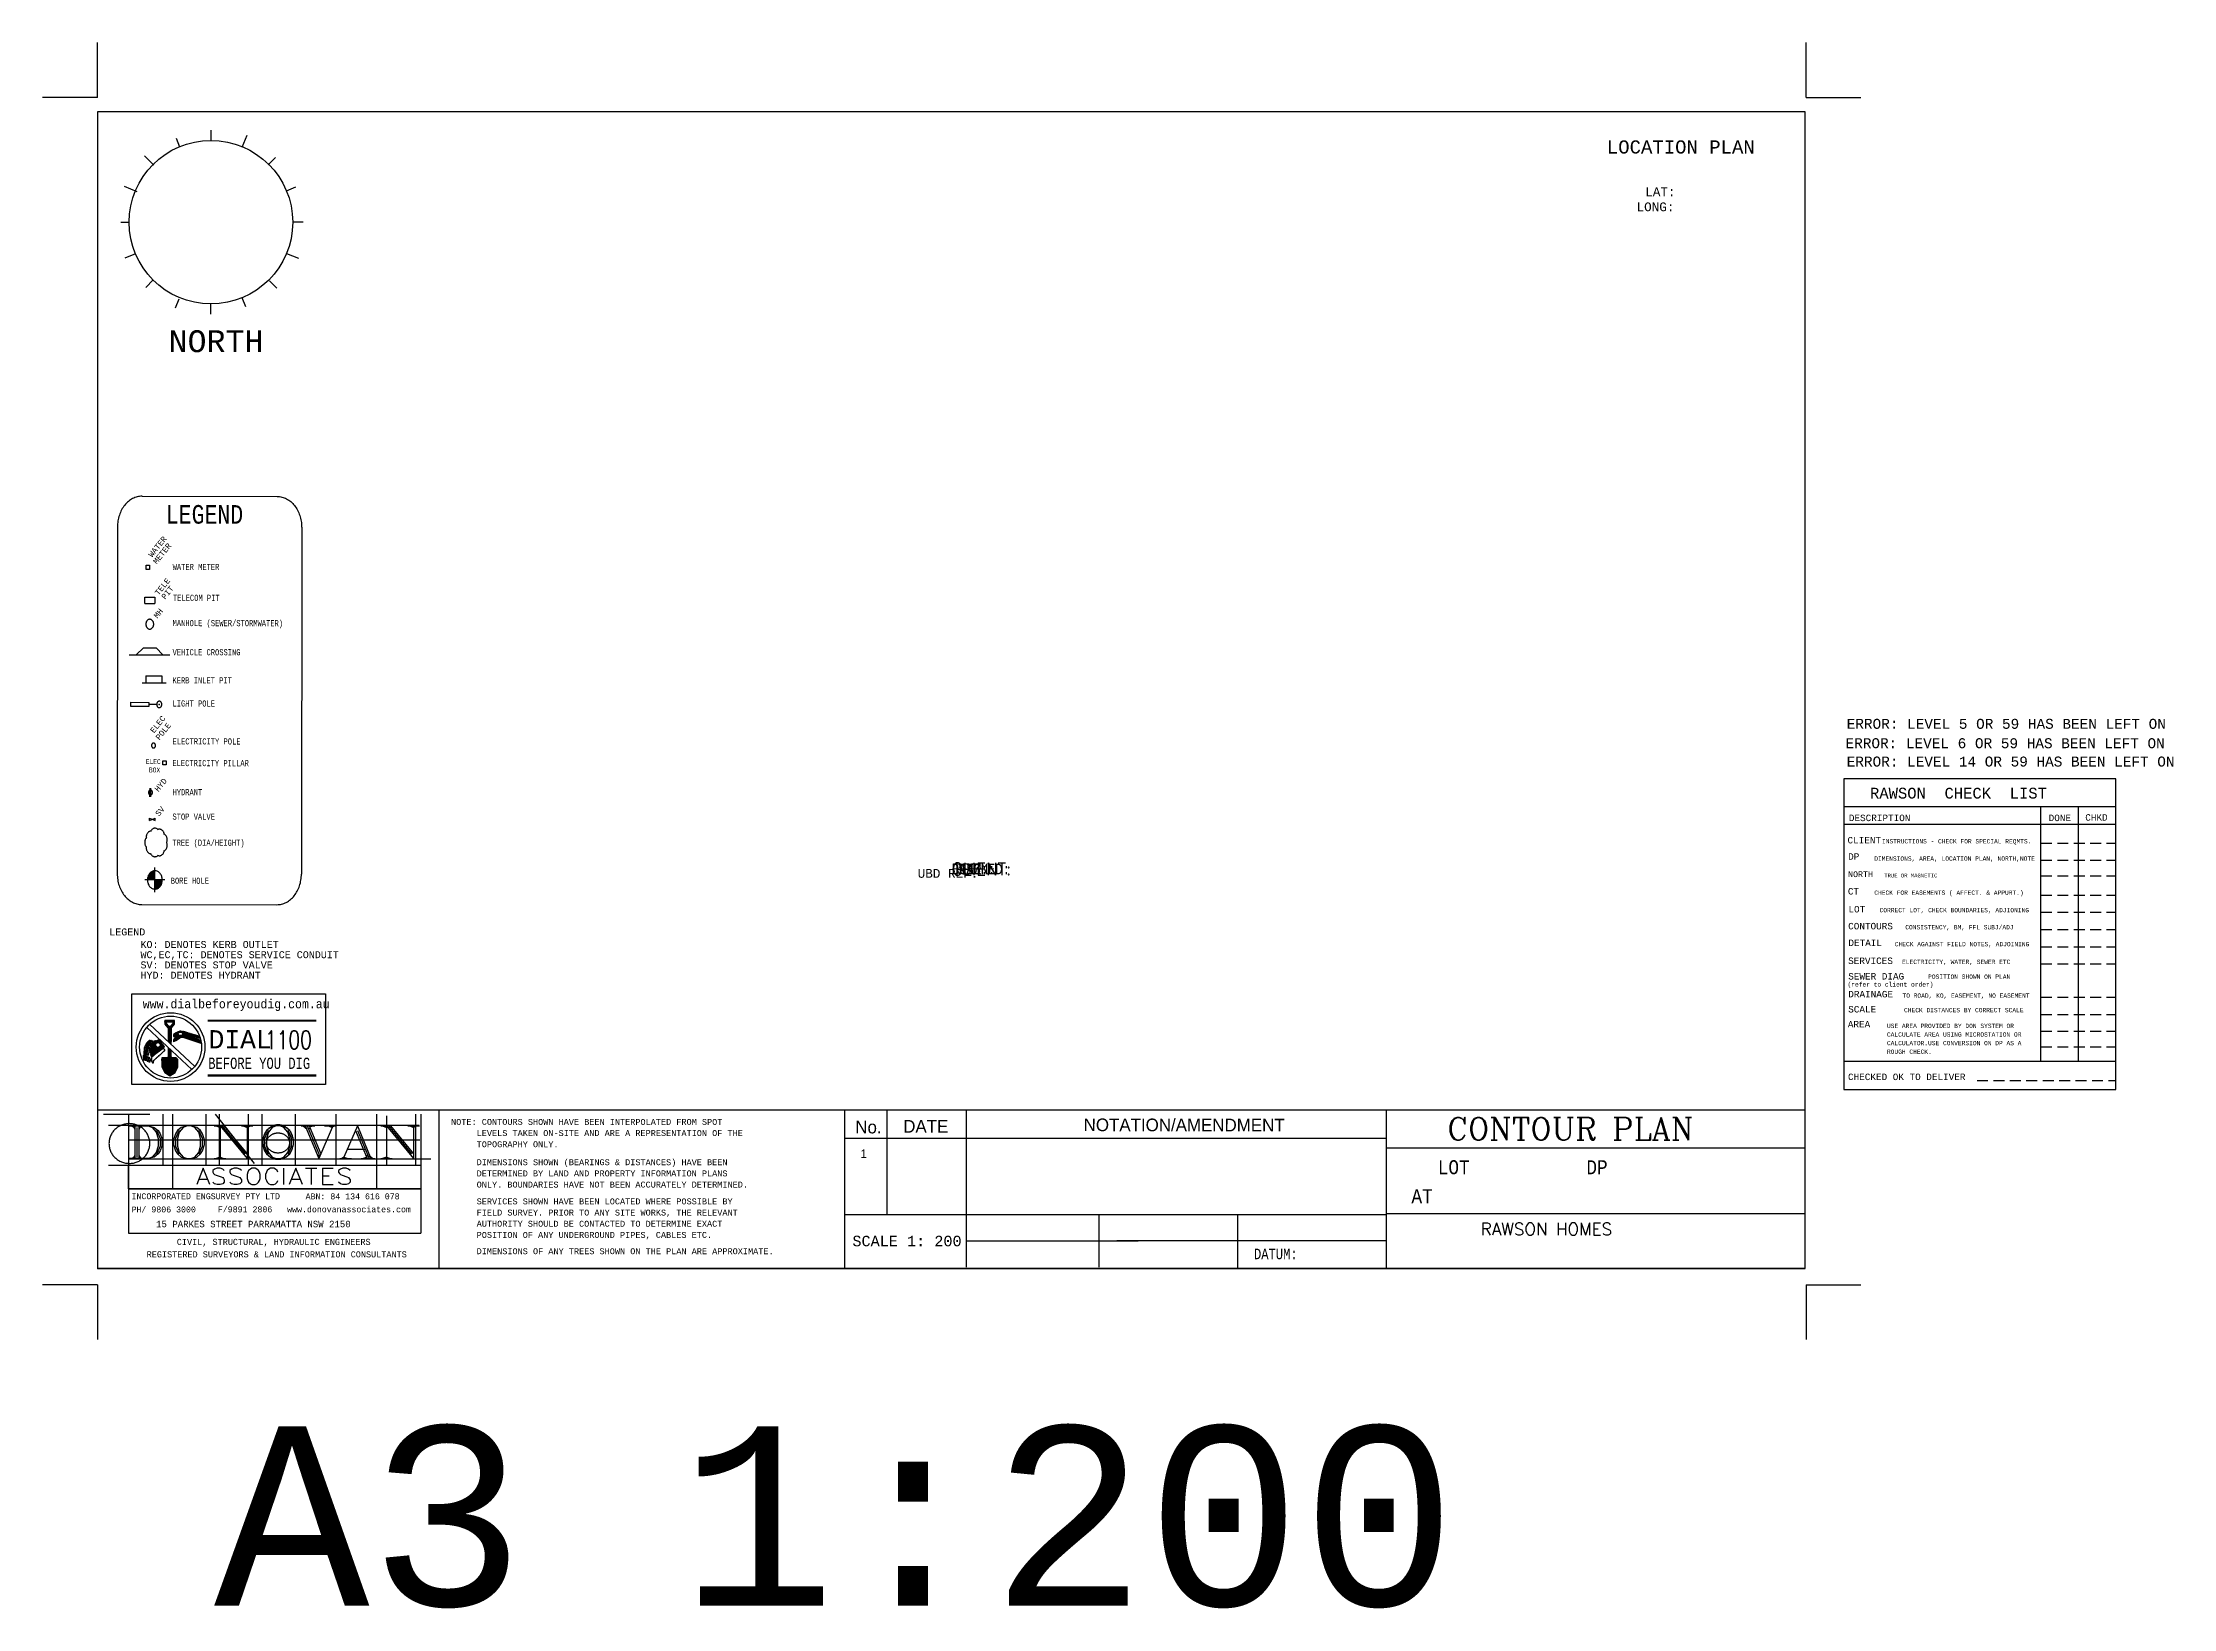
# Model space of a CAD drawing. Extents: x 473 to 674, y 500 to 672.
# Drawn here: x 576.6 to 673.8, y 600.4 to 671.9 of the extents above; entities that cross this region are included whole.
import ezdxf
from ezdxf.enums import TextEntityAlignment as Align

# ---------------------------------------------------------------- set-up
doc = ezdxf.new("R2010")
doc.units = 0
doc.linetypes.add('DASHED', pattern=[0.75, 0.5, -0.25])
doc.layers.add('11', color=7, linetype='CONTINUOUS')
doc.layers.add('14', color=7, linetype='CONTINUOUS')
doc.styles.add('MONOTXT', font='MONOTXT', dxfattribs={"height": 0.2})
doc.styles.add('ROMANC', font='ROMANC', dxfattribs={"height": 0.2})
doc.styles.add('ROMANS', font='ROMANS', dxfattribs={"height": 0.2})
doc.styles.add('txt', font='TXT', dxfattribs={"height": 0.2})

# ---------------------------------------------------------------- blocks, each defined once
blk = doc.blocks.new('LEGEN1')
at = {"layer": '11', "color": 2, "linetype": 'CONTINUOUS', "style": 'MONOTXT'}
blk.add_text('LEGEND', height=0.317, dxfattribs=at).set_placement((-14.769, 2.78), align=Align.MIDDLE)
for s, p in [('KO: DENOTES KERB OUTLET', (-14.164, 2.365)), ('WC,EC,TC: DENOTES SERVICE CONDUIT', (-14.164, 1.899)), ('SV: DENOTES STOP VALVE', (-14.164, 1.432)), ('HYD: DENOTES HYDRANT', (-14.164, 0.964))]:
    blk.add_text(s, height=0.317, dxfattribs=at).set_placement(p, align=Align.TOP_LEFT)
blk = doc.blocks.new('TREE')
at = {"layer": '11', "color": 7, "linetype": 'CONTINUOUS'}
for points in [[(-0.384987, -0.236263, -0.050746), (-0.420901, -0.212451, -0.05075), (-0.451282, -0.181894, -0.050746), (-0.474886, -0.145843, -0.050734), (-0.490746, -0.105772, -0.050717), (-0.498216, -0.063321, -0.050697), (-0.496988, -0.020226, -0.050677), (-0.487113, 0.021748, -0.050661), (-0.468995, 0.060885, -0.050651), (-0.443376, 0.095583, -0.050651)], [(-0.448509, 0.064566, -0.050727), (-0.460692, 0.105907, -0.050708), (-0.464304, 0.148863, -0.050688), (-0.459197, 0.191675, -0.050669), (-0.44558, 0.232592, -0.050656), (-0.42401, 0.26994, -0.05065), (-0.395369, 0.302191, -0.050651), (-0.36083, 0.328024, -0.050661), (-0.321806, 0.346384, -0.050677), (-0.279893, 0.356519, -0.050677)], [(-0.30376, 0.336038, -0.050663), (-0.286511, 0.375565, -0.050652), (-0.261664, 0.41082, -0.050649), (-0.230236, 0.440361, -0.050655), (-0.193512, 0.462979, -0.050667), (-0.152996, 0.477748, -0.050685), (-0.110344, 0.484064, -0.050705), (-0.067302, 0.481669, -0.050724), (-0.025632, 0.470661, -0.05074), (0.012963, 0.45149, -0.05074)], [(-0.018469, 0.451129, -0.050659), (0.020141, 0.470347, -0.050675), (0.06182, 0.481405, -0.050694), (0.104864, 0.483852, -0.050714), (0.14751, 0.477587, -0.050732), (0.188015, 0.462867, -0.050744), (0.224721, 0.440294, -0.05075), (0.256126, 0.410791, -0.050747), (0.280945, 0.375566, -0.050736), (0.298163, 0.33606, -0.050736)], [(0.273873, 0.355987, -0.050722), (0.315777, 0.345903, -0.050738), (0.354787, 0.32759, -0.050748), (0.389305, 0.301798, -0.05075), (0.41792, 0.269582, -0.050743), (0.439461, 0.23226, -0.05073), (0.453046, 0.19136, -0.050711), (0.458119, 0.148553, -0.050691), (0.454473, 0.105594, -0.050672), (0.442258, 0.064238, -0.050672)], [(0.436475, 0.095129, -0.050748), (0.462067, 0.060462, -0.050738), (0.480154, 0.021347, -0.050722), (0.489996, -0.020616, -0.050702), (0.49119, -0.063709, -0.050682), (0.483687, -0.106169, -0.050665), (0.467794, -0.146259, -0.050653), (0.444162, -0.182339, -0.050649), (0.413757, -0.212932, -0.050653), (0.377824, -0.236787, -0.050653)], [(-0.142916, -0.425687, -0.050688), (-0.185757, -0.430546, -0.050708), (-0.228691, -0.426687, -0.050727), (-0.269961, -0.414265, -0.050742), (-0.307879, -0.393789, -0.050749), (-0.340892, -0.366098, -0.050749), (-0.367651, -0.332325, -0.05074), (-0.387061, -0.29385, -0.050725), (-0.398327, -0.252248, -0.050706), (-0.400988, -0.209223, -0.050706)], [(0.164435, -0.415072, -0.050649), (0.134714, -0.446329, -0.050652), (0.099316, -0.470972, -0.050663), (0.05969, -0.487993, -0.05068), (0.017458, -0.496694, -0.050699), (-0.025653, -0.49672, -0.050719), (-0.067878, -0.48807, -0.050736), (-0.10749, -0.471097, -0.050747), (-0.142868, -0.446497, -0.05075), (-0.172565, -0.415276, -0.05075)], [(0.393255, -0.209386, -0.050693), (0.39056, -0.252415, -0.050674), (0.379261, -0.29403, -0.050659), (0.359821, -0.332528, -0.050651), (0.333035, -0.366335, -0.05065), (0.299999, -0.394065, -0.050657), (0.262065, -0.414587, -0.050672), (0.220786, -0.427058, -0.05069), (0.177849, -0.43097, -0.050711), (0.135012, -0.426162, -0.050711)]]:
    blk.add_lwpolyline(points, format="xyb", dxfattribs=at)
blk = doc.blocks.new('*O3')
at = {"layer": '11', "color": 7, "linetype": 'CONTINUOUS'}
for p, q in [((-0.371, 0.16), (0.35, 0.157)), ((-0.371, 0.16), (-0.371, -0.157)), ((0.35, 0.157), (0.35, -0.157)), ((-0.547, -0.157), (0.547, -0.157))]:
    blk.add_line(p, q, dxfattribs=at)
blk = doc.blocks.new('LITEP')
at = {"layer": '11', "color": 7, "linetype": 'CONTINUOUS'}
blk.add_line((0.209, -0.001), (0.821, -0.001), dxfattribs=at)
blk.add_lwpolyline([(-0.146777, 0.143301, 0.049175), (-0.172477, 0.111923, 0.049168), (-0.191556, 0.076128, 0.049154), (-0.203282, 0.037292, 0.049136), (-0.207203, -0.003093, 0.049117), (-0.20317, -0.043475, 0.049099), (-0.191337, -0.082303, 0.049086), (-0.172159, -0.118083, 0.049079), (-0.146372, -0.149441, 0.049079), (-0.114968, -0.175173, 0.049086), (-0.079154, -0.194288, 0.049099), (-0.040306, -0.206053, 0.049117), (0.000083, -0.210015, 0.049136), (0.040461, -0.206022, 0.049154), (0.079277, -0.194228, 0.049168), (0.115038, -0.175086, 0.049175), (0.14637, -0.149331, 0.049175), (0.17207, -0.117953, 0.049168), (0.191149, -0.082159, 0.049154), (0.202875, -0.043323, 0.049136), (0.206797, -0.002937, 0.049117), (0.202763, 0.037445, 0.049099), (0.19093, 0.076272, 0.049086), (0.171752, 0.112052, 0.049079), (0.145965, 0.143411, 0.049079), (0.114562, 0.169142, 0.049086), (0.078748, 0.188258, 0.049099), (0.039899, 0.200022, 0.049117), (-0.00049, 0.203985, 0.049136), (-0.040868, 0.199992, 0.049154), (-0.079683, 0.188198, 0.049168), (-0.115445, 0.169056, 0.049175)], format="xyb", close=True, dxfattribs=at)
blk.add_lwpolyline([(0.857, 0.133), (2.307, 0.132), (2.307, -0.14), (0.857, -0.138)], close=True, dxfattribs=at)
blk.add_point((-0.005, -0.001), dxfattribs=at)
blk = doc.blocks.new('*O5')
at = {"layer": '11', "color": 7, "linetype": 'CONTINUOUS'}
for p, q in [((-0.604, -0.159), (-0.281, 0.155)), ((-0.281, 0.155), (0.303, 0.155)), ((0.615, -0.16), (0.303, 0.155)), ((-0.923, -0.159), (0.922, -0.16))]:
    blk.add_line(p, q, dxfattribs=at)
blk = doc.blocks.new('*O1')
at = {"layer": '11', "color": 7, "linetype": 'CONTINUOUS'}
for p, q in [((-3.077, 9.311), (3.089, 9.303)), ((-4.197, 7.912), (-4.211, -7.928)), ((4.211, 7.9), (4.197, -7.937)), ((-2.943, 4.703), (-2.495, 4.7)), ((-2.943, 4.42), (-2.943, 4.703)), ((-2.943, 4.42), (-2.496, 4.42)), ((-2.495, 4.7), (-2.496, 4.42)), ((-2.717, -4.412), (-2.712, -4.02)), ((-2.672, -4.412), (-2.669, -4.02)), ((-2.739, -5.489), (-2.739, -5.38)), ((-2.739, -5.38), (-2.471, -5.489)), ((-2.739, -5.489), (-2.472, -5.38)), ((-2.471, -5.489), (-2.472, -5.38)), ((-2.493, -8.766), (-2.493, -7.64)), ((-2.042, -8.201), (-2.943, -8.201)), ((-3.093, -9.328), (3.073, -9.336))]:
    blk.add_line(p, q, dxfattribs=at)
for points in [[(-3.076868, 9.311414, 0.061007), (-3.295393, 9.28481, 0.058601), (-3.505566, 9.205428, 0.054602), (-3.699312, 9.076317, 0.050117), (-3.869184, 8.90244, 0.046014), (-4.008655, 8.690478, 0.04277), (-4.112365, 8.448578, 0.040575), (-4.176327, 8.186034, 0.039475), (-4.198085, 7.912937, 0.039475)], [(3.089532, 9.302414, -0.060993), (3.308009, 9.275216, -0.058563), (3.518044, 9.195263, -0.054553), (3.711565, 9.065626, -0.050068), (3.881134, 8.891287, -0.045972), (4.020236, 8.678947, -0.04274), (4.123524, 8.436765, -0.040557), (4.18703, 8.174048, -0.039469), (4.208313, 7.900893, -0.039469)], [(-4.209297, -7.922157, 0.039469), (-4.188014, -8.195313, 0.040557), (-4.124508, -8.45803, 0.04274), (-4.02122, -8.700212, 0.045972), (-3.882118, -8.912552, 0.050068), (-3.712548, -9.086891, 0.054553), (-3.519028, -9.216528, 0.058563), (-3.308993, -9.296481, 0.060993), (-3.090515, -9.323679, 0.060993)], [(-2.491782, -7.807819, 0.061), (-2.553236, -7.815385, 0.058582), (-2.612327, -7.837791, 0.054577), (-2.666787, -7.874178, 0.050093), (-2.714521, -7.923146, 0.045993), (-2.753695, -7.982813, 0.042755), (-2.782804, -8.050887, 0.040566), (-2.800729, -8.124752, 0.039472), (-2.806782, -8.201569, 0.039472)], [(-2.491782, -7.835944, 0.061), (-2.548846, -7.842969, 0.058582), (-2.603717, -7.863776, 0.054577), (-2.654286, -7.897563, 0.050093), (-2.698611, -7.943033, 0.045993), (-2.734987, -7.998439, 0.042755), (-2.762017, -8.06165, 0.040566), (-2.778662, -8.130239, 0.039472), (-2.784282, -8.201569, 0.039472)], [(-2.491782, -7.864069, 0.061), (-2.544456, -7.870554, 0.058582), (-2.595107, -7.88976, 0.054577), (-2.641786, -7.920948, 0.050093), (-2.682701, -7.96292, 0.045993), (-2.716279, -8.014064, 0.042755), (-2.74123, -8.072413, 0.040566), (-2.756594, -8.135726, 0.039472), (-2.761782, -8.201569, 0.039472)], [(-2.491782, -7.892194, 0.061), (-2.540067, -7.898139, 0.058582), (-2.586496, -7.915744, 0.054577), (-2.629286, -7.944333, 0.050093), (-2.666791, -7.982808, 0.045993), (-2.697571, -8.029689, 0.042755), (-2.720442, -8.083176, 0.040566), (-2.734526, -8.141213, 0.039472), (-2.739282, -8.201569, 0.039472)], [(-2.491782, -7.920319, 0.061), (-2.535677, -7.925723, 0.058582), (-2.577886, -7.941728, 0.054577), (-2.616785, -7.967718, 0.050093), (-2.650881, -8.002695, 0.045993), (-2.678863, -8.045315, 0.042755), (-2.699655, -8.093939, 0.040566), (-2.712459, -8.1467, 0.039472), (-2.716782, -8.201569, 0.039472)], [(-2.491782, -7.948444, 0.061), (-2.531288, -7.953308, 0.058582), (-2.569275, -7.967712, 0.054577), (-2.604285, -7.991103, 0.050093), (-2.634971, -8.022583, 0.045993), (-2.660155, -8.06094, 0.042755), (-2.678868, -8.104702, 0.040566), (-2.690391, -8.152187, 0.039472), (-2.694282, -8.201569, 0.039472)], [(-2.491782, -7.976569, 0.061), (-2.526898, -7.980892, 0.058582), (-2.560665, -7.993696, 0.054577), (-2.591785, -8.014488, 0.050093), (-2.619061, -8.04247, 0.045993), (-2.641447, -8.076566, 0.042755), (-2.65808, -8.115465, 0.040566), (-2.668323, -8.157674, 0.039472), (-2.671782, -8.201569, 0.039472)], [(-2.491782, -8.004694, 0.061), (-2.522509, -8.008477, 0.058582), (-2.552055, -8.01968, 0.054577), (-2.579284, -8.037873, 0.050093), (-2.603151, -8.062357, 0.045993), (-2.622739, -8.092191, 0.042755), (-2.637293, -8.126228, 0.040566), (-2.646256, -8.163161, 0.039472), (-2.649282, -8.201569, 0.039472)], [(-2.491782, -8.032819, 0.061), (-2.518119, -8.036061, 0.058582), (-2.543444, -8.045664, 0.054577), (-2.566784, -8.061258, 0.050093), (-2.587241, -8.082245, 0.045993), (-2.60403, -8.107816, 0.042755), (-2.616506, -8.136991, 0.040566), (-2.624188, -8.168647, 0.039472), (-2.626782, -8.201569, 0.039472)], [(-2.491782, -8.060944, 0.061), (-2.51373, -8.063646, 0.058582), (-2.534834, -8.071648, 0.054577), (-2.554284, -8.084644, 0.050093), (-2.571332, -8.102132, 0.045993), (-2.585322, -8.123442, 0.042755), (-2.595718, -8.147754, 0.040566), (-2.60212, -8.174134, 0.039472), (-2.604282, -8.201569, 0.039472)], [(-2.491782, -8.089069, 0.061), (-2.50934, -8.091231, 0.058582), (-2.526224, -8.097633, 0.054577), (-2.541783, -8.108029, 0.050093), (-2.555422, -8.122019, 0.045993), (-2.566614, -8.139067, 0.042755), (-2.574931, -8.158517, 0.040566), (-2.580053, -8.179621, 0.039472), (-2.581782, -8.201569, 0.039472)], [(-2.491782, -8.117194, 0.061), (-2.504951, -8.118815, 0.058582), (-2.517613, -8.123617, 0.054577), (-2.529283, -8.131414, 0.050093), (-2.539512, -8.141907, 0.045993), (-2.547906, -8.154693, 0.042755), (-2.554144, -8.16928, 0.040566), (-2.557985, -8.185108, 0.039472), (-2.559282, -8.201569, 0.039472)], [(-2.491782, -8.145319, 0.061), (-2.500561, -8.1464, 0.058582), (-2.509003, -8.149601, 0.054577), (-2.516783, -8.154799, 0.050093), (-2.523602, -8.161794, 0.045993), (-2.529198, -8.170318, 0.042755), (-2.533357, -8.180043, 0.040566), (-2.535917, -8.190595, 0.039472), (-2.536782, -8.201569, 0.039472)], [(-2.491782, -8.595319, 0.061), (-2.430329, -8.587753, 0.058582), (-2.371237, -8.565347, 0.054577), (-2.316777, -8.52896, 0.050093), (-2.269043, -8.479992, 0.045993), (-2.229869, -8.420325, 0.042755), (-2.20076, -8.352251, 0.040566), (-2.182835, -8.278386, 0.039472), (-2.176782, -8.201569, 0.039472)], [(-2.491782, -8.567194, 0.061), (-2.434718, -8.560169, 0.058582), (-2.379847, -8.539362, 0.054577), (-2.329278, -8.505575, 0.050093), (-2.284953, -8.460105, 0.045993), (-2.248577, -8.404699, 0.042755), (-2.221547, -8.341488, 0.040566), (-2.204902, -8.272899, 0.039472), (-2.199282, -8.201569, 0.039472)], [(-2.491782, -8.539069, 0.061), (-2.439108, -8.532584, 0.058582), (-2.388458, -8.513378, 0.054577), (-2.341778, -8.48219, 0.050093), (-2.300863, -8.440218, 0.045993), (-2.267285, -8.389074, 0.042755), (-2.242335, -8.330725, 0.040566), (-2.22697, -8.267412, 0.039472), (-2.221782, -8.201569, 0.039472)], [(-2.491782, -8.510944, 0.061), (-2.443497, -8.504999, 0.058582), (-2.397068, -8.487394, 0.054577), (-2.354278, -8.458805, 0.050093), (-2.316773, -8.42033, 0.045993), (-2.285993, -8.373449, 0.042755), (-2.263122, -8.319962, 0.040566), (-2.249038, -8.261925, 0.039472), (-2.244282, -8.201569, 0.039472)], [(-2.491782, -8.482819, 0.061), (-2.447887, -8.477415, 0.058582), (-2.405678, -8.46141, 0.054577), (-2.366779, -8.43542, 0.050093), (-2.332683, -8.400443, 0.045993), (-2.304701, -8.357823, 0.042755), (-2.283909, -8.309199, 0.040566), (-2.271105, -8.256438, 0.039472), (-2.266782, -8.201569, 0.039472)], [(-2.491782, -8.454694, 0.061), (-2.452276, -8.44983, 0.058582), (-2.414289, -8.435426, 0.054577), (-2.379279, -8.412035, 0.050093), (-2.348593, -8.380555, 0.045993), (-2.323409, -8.342198, 0.042755), (-2.304696, -8.298436, 0.040566), (-2.293173, -8.250951, 0.039472), (-2.289282, -8.201569, 0.039472)], [(-2.491782, -8.426569, 0.061), (-2.456666, -8.422246, 0.058582), (-2.422899, -8.409442, 0.054577), (-2.391779, -8.38865, 0.050093), (-2.364503, -8.360668, 0.045993), (-2.342117, -8.326572, 0.042755), (-2.325484, -8.287673, 0.040566), (-2.315241, -8.245464, 0.039472), (-2.311782, -8.201569, 0.039472)], [(-2.491782, -8.398444, 0.061), (-2.461055, -8.394661, 0.058582), (-2.431509, -8.383458, 0.054577), (-2.40428, -8.365265, 0.050093), (-2.380413, -8.340781, 0.045993), (-2.360826, -8.310947, 0.042755), (-2.346271, -8.27691, 0.040566), (-2.337308, -8.239977, 0.039472), (-2.334282, -8.201569, 0.039472)], [(-2.491782, -8.370319, 0.061), (-2.465445, -8.367076, 0.058582), (-2.44012, -8.357474, 0.054577), (-2.41678, -8.341879, 0.050093), (-2.396323, -8.320893, 0.045993), (-2.379534, -8.295321, 0.042755), (-2.367058, -8.266147, 0.040566), (-2.359376, -8.23449, 0.039472), (-2.356782, -8.201569, 0.039472)], [(-2.491782, -8.342194, 0.061), (-2.469834, -8.339492, 0.058582), (-2.44873, -8.33149, 0.054577), (-2.42928, -8.318494, 0.050093), (-2.412233, -8.301006, 0.045993), (-2.398242, -8.279696, 0.042755), (-2.387846, -8.255384, 0.040566), (-2.381444, -8.229004, 0.039472), (-2.379282, -8.201569, 0.039472)], [(-2.491782, -8.314069, 0.061), (-2.474224, -8.311907, 0.058582), (-2.457341, -8.305505, 0.054577), (-2.441781, -8.295109, 0.050093), (-2.428142, -8.281118, 0.045993), (-2.41695, -8.264071, 0.042755), (-2.408633, -8.244621, 0.040566), (-2.403511, -8.223517, 0.039472), (-2.401782, -8.201569, 0.039472)], [(-2.491782, -8.285944, 0.061), (-2.478613, -8.284323, 0.058582), (-2.465951, -8.279521, 0.054577), (-2.454281, -8.271724, 0.050093), (-2.444052, -8.261231, 0.045993), (-2.435658, -8.248445, 0.042755), (-2.42942, -8.233858, 0.040566), (-2.425579, -8.21803, 0.039472), (-2.424282, -8.201569, 0.039472)], [(-2.491782, -8.257819, 0.061), (-2.483003, -8.256738, 0.058582), (-2.474561, -8.253537, 0.054577), (-2.466781, -8.248339, 0.050093), (-2.459962, -8.241344, 0.045993), (-2.454366, -8.23282, 0.042755), (-2.450207, -8.223095, 0.040566), (-2.447647, -8.212543, 0.039472), (-2.446782, -8.201569, 0.039472)], [(3.076201, -9.33206, 0.061007), (3.294725, -9.305456, 0.058601), (3.504899, -9.226074, 0.054602), (3.698644, -9.096963, 0.050117), (3.868517, -8.923086, 0.046014), (4.007988, -8.711124, 0.04277), (4.111697, -8.469224, 0.040575), (4.17566, -8.20668, 0.039475), (4.197418, -7.933583, 0.039475)]]:
    blk.add_lwpolyline(points, format="xyb", dxfattribs=at)
for points in [[(-2.895, 5.964), (-2.895, 6.167), (-2.733, 6.167), (-2.733, 5.962)], [(-2.12, -2.942), (-2.12, -2.766), (-1.976, -2.764), (-1.976, -2.944)]]:
    blk.add_lwpolyline(points, close=True, dxfattribs=at)
for points in [[(-2.723569, 3.247313, 0.061), (-2.688609, 3.251618, 0.058582), (-2.654992, 3.264364, 0.054577), (-2.624011, 3.285064, 0.050093), (-2.596856, 3.312922, 0.045993), (-2.57457, 3.346866, 0.042755), (-2.55801, 3.385592, 0.040566), (-2.547812, 3.427613, 0.039472), (-2.544369, 3.471313, 0.039472), (-2.547812, 3.515014, 0.040566), (-2.55801, 3.557035, 0.042755), (-2.57457, 3.595761, 0.045993), (-2.596856, 3.629705, 0.050093), (-2.624011, 3.657563, 0.054577), (-2.654992, 3.678262, 0.058582), (-2.688609, 3.691009, 0.061), (-2.723569, 3.695313, 0.061), (-2.758529, 3.691009, 0.058582), (-2.792146, 3.678262, 0.054577), (-2.823127, 3.657563, 0.050093), (-2.850283, 3.629705, 0.045993), (-2.872568, 3.595761, 0.042755), (-2.889128, 3.557035, 0.040566), (-2.899326, 3.515014, 0.039472), (-2.902769, 3.471313, 0.039472), (-2.899326, 3.427613, 0.040566), (-2.889128, 3.385592, 0.042755), (-2.872568, 3.346866, 0.045993), (-2.850283, 3.312922, 0.050093), (-2.823127, 3.285064, 0.054577), (-2.792146, 3.264364, 0.058582), (-2.758529, 3.251618, 0.061)], [(-2.552547, -2.180022, 0.061), (-2.535067, -2.17787, 0.058582), (-2.518259, -2.171497, 0.054577), (-2.502768, -2.161147, 0.050093), (-2.48919, -2.147218, 0.045993), (-2.478048, -2.130246, 0.042755), (-2.469768, -2.110883, 0.040566), (-2.464669, -2.089872, 0.039472), (-2.462947, -2.068022, 0.039472), (-2.464669, -2.046172, 0.040566), (-2.469768, -2.025162, 0.042755), (-2.478048, -2.005798, 0.045993), (-2.48919, -1.988826, 0.050093), (-2.502768, -1.974898, 0.054577), (-2.518259, -1.964548, 0.058582), (-2.535067, -1.958174, 0.061), (-2.552547, -1.956022, 0.061), (-2.570027, -1.958174, 0.058582), (-2.586836, -1.964548, 0.054577), (-2.602326, -1.974898, 0.050093), (-2.615904, -1.988826, 0.045993), (-2.627047, -2.005798, 0.042755), (-2.635327, -2.025162, 0.040566), (-2.640426, -2.046172, 0.039472), (-2.642147, -2.068022, 0.039472), (-2.640426, -2.089872, 0.040566), (-2.635327, -2.110883, 0.042755), (-2.627047, -2.130246, 0.045993), (-2.615904, -2.147218, 0.050093), (-2.602326, -2.161147, 0.054577), (-2.586836, -2.171497, 0.058582), (-2.570027, -2.17787, 0.061)], [(-2.690011, -4.323558, 0.061), (-2.672531, -4.321406, 0.058582), (-2.655723, -4.315033, 0.054577), (-2.640233, -4.304683, 0.050093), (-2.626656, -4.290755, 0.045993), (-2.615513, -4.273783, 0.042755), (-2.607233, -4.25442, 0.040566), (-2.602135, -4.233411, 0.039472), (-2.600413, -4.211561, 0.039472), (-2.602135, -4.189711, 0.040566), (-2.607233, -4.168702, 0.042755), (-2.615513, -4.149339, 0.045993), (-2.626656, -4.132367, 0.050093), (-2.640233, -4.118439, 0.054577), (-2.655723, -4.108089, 0.058582), (-2.672531, -4.101716, 0.061), (-2.690011, -4.099564, 0.061), (-2.70749, -4.101716, 0.058582), (-2.724298, -4.108089, 0.054577), (-2.739789, -4.118439, 0.050093), (-2.753366, -4.132367, 0.045993), (-2.764509, -4.149339, 0.042755), (-2.772788, -4.168702, 0.040566), (-2.777887, -4.189711, 0.039472), (-2.779609, -4.211561, 0.039472), (-2.777887, -4.233411, 0.040566), (-2.772788, -4.25442, 0.042755), (-2.764509, -4.273783, 0.045993), (-2.753366, -4.290755, 0.050093), (-2.739789, -4.304683, 0.054577), (-2.724298, -4.315033, 0.058582), (-2.70749, -4.321406, 0.061)], [(-2.154282, -8.201569, 0.039472), (-2.160767, -8.119265, 0.040566), (-2.179973, -8.040124, 0.042755), (-2.211161, -7.967188, 0.045993), (-2.253134, -7.903258, 0.050093), (-2.304277, -7.850793, 0.054577), (-2.362626, -7.811807, 0.058582), (-2.425939, -7.7878, 0.061), (-2.491782, -7.779694, 0.061), (-2.557625, -7.7878, 0.058582), (-2.620938, -7.811807, 0.054577), (-2.679287, -7.850793, 0.050093), (-2.730431, -7.903258, 0.045993), (-2.772403, -7.967188, 0.042755), (-2.803591, -8.040124, 0.040566), (-2.822797, -8.119265, 0.039472), (-2.829282, -8.201569, 0.039472), (-2.822797, -8.283873, 0.040566), (-2.803591, -8.363014, 0.042755), (-2.772403, -8.43595, 0.045993), (-2.730431, -8.49988, 0.050093), (-2.679287, -8.552345, 0.054577), (-2.620938, -8.591331, 0.058582), (-2.557625, -8.615338, 0.061), (-2.491782, -8.623444, 0.061), (-2.425939, -8.615338, 0.058582), (-2.362626, -8.591331, 0.054577), (-2.304277, -8.552345, 0.050093), (-2.253134, -8.49988, 0.045993), (-2.211161, -8.43595, 0.042755), (-2.179973, -8.363014, 0.040566), (-2.160767, -8.283873, 0.039472)]]:
    blk.add_lwpolyline(points, format="xyb", close=True, dxfattribs=at)
for name, p in [('*O5', (-2.735, 2.231)), ('*O3', (-2.528, 0.951))]:
    blk.add_blockref(name, p, dxfattribs=at)
for name, p, xscale, yscale, rotation in [('LITEP', (-2.291, -0.193), 0.560001, 0.700002, 179.95007), ('TREE', (-2.434, -6.497), 1.312497, 1.049999, 269.9504)]:
    blk.add_blockref(name, p, dxfattribs=dict(at, xscale=xscale, yscale=yscale, rotation=rotation))
at = {"layer": '11', "color": 7, "linetype": 'CONTINUOUS', "style": 'MONOTXT'}
for s, height, rotation, width, p in [('LEGEND', 0.85, 359.922128, 0.8, (-0.225424, 8.485466)), ('MH', 0.254, 51.2794, 0.996063, (-2.33122, 3.964647))]:
    blk.add_text(s, height=height, rotation=rotation, dxfattribs=dict(at, width=width)).set_placement(p, align=Align.MIDDLE)
at = {"layer": '11', "color": 7, "linetype": 'CONTINUOUS', "style": 'MONOTXT', "width": 0.996063}
for s, p in [('WATER', (-2.715086, 6.583441)), ('METER', (-2.502086, 6.270441))]:
    blk.add_text(s, height=0.254, rotation=51.279397, dxfattribs=at).set_placement(p, align=Align.MIDDLE_LEFT)
at = {"layer": '11', "color": 7, "linetype": 'CONTINUOUS', "style": 'MONOTXT', "width": 0.8}
for s, p in [('WATER METER', (-1.678619, 6.226)), ('TELECOM PIT', (-1.665619, 4.816)), ('MANHOLE (SEWER/STORMWATER)', (-1.681619, 3.663)), ('VEHICLE CROSSING', (-1.682619, 2.335)), ('KERB INLET PIT', (-1.686619, 1.048)), ('LIGHT POLE', (-1.684619, -0.006)), ('ELECTRICITY POLE', (-1.682619, -1.737)), ('ELECTRICITY PILLAR', (-1.690619, -2.728)), ('HYDRANT', (-1.686619, -4.057)), ('STOP VALVE', (-1.687619, -5.172)), ('TREE (DIA/HEIGHT)', (-1.690619, -6.361)), ('BORE HOLE', (-1.767619, -8.097))]:
    blk.add_text(s, height=0.28, rotation=359.922128, dxfattribs=at).set_placement(p, align=Align.TOP_LEFT)
at = {"layer": '11', "color": 7, "linetype": 'CONTINUOUS', "style": 'MONOTXT'}
for s, height, rotation, width, p in [('TELE', 0.254, 51.2794, 0.996063, (-2.319, 4.764)), ('PIT', 0.254, 51.2794, 0.996063, (-2.019, 4.58)), ('ELEC', 0.254, 51.2794, 0.996063, (-2.533, -1.521)), ('POLE', 0.254, 51.2794, 0.996063, (-2.282, -1.84)), ('ELEC', 0.224, 359.922128, 0.799107, (-2.907, -2.913)), ('BOX', 0.224, 359.922128, 0.799107, (-2.76, -3.294)), ('SV', 0.254, 51.279397, 0.996063, (-2.296, -5.318))]:
    blk.add_text(s, height=height, rotation=rotation, dxfattribs=dict(at, width=width)).set_placement(p)
blk.add_text('HYD', height=0.253, rotation=50.991381, dxfattribs=at).set_placement((-2.223123, -3.865831), align=Align.MIDDLE)
blk = doc.blocks.new('*O6')
at = {"layer": '11', "color": 1, "linetype": 'CONTINUOUS'}
for p, q in [((-1.684, -1.392), (-3.743, 0.537)), ((-1.553, -1.251), (-3.611, 0.676)), ((-0.956, 0.872), (3.998, 0.872)), ((-0.956, 0.832), (3.998, 0.832)), ((-0.956, -1.636), (3.998, -1.636)), ((-0.956, -1.676), (3.998, -1.676))]:
    blk.add_line(p, q, dxfattribs=at)
at = {"layer": '11', "color": 7, "linetype": 'CONTINUOUS'}
for p, q in [((-2.849, 0.781), (-2.921, 0.853)), ((-2.849, 0.768), (-2.921, 0.84)), ((-2.849, 0.755), (-2.921, 0.826)), ((-2.849, 0.741), (-2.921, 0.812)), ((-2.849, 0.727), (-2.921, 0.798)), ((-2.849, 0.713), (-2.921, 0.785)), ((-2.802, 0.652), (-2.921, 0.772)), ((-2.626, 0.464), (-2.921, 0.758)), ((-2.626, 0.45), (-2.921, 0.744)), ((-2.626, 0.436), (-2.921, 0.731)), ((-2.626, 0.423), (-2.921, 0.718)), ((-2.626, 0.408), (-2.921, 0.704)), ((-2.626, 0.395), (-2.921, 0.69)), ((-2.836, 0.781), (-2.908, 0.853)), ((-2.822, 0.781), (-2.894, 0.853)), ((-2.626, 0.382), (-2.884, 0.639)), ((-2.808, 0.781), (-2.88, 0.853)), ((-2.794, 0.781), (-2.866, 0.853)), ((-2.781, 0.781), (-2.852, 0.853)), ((-2.768, 0.781), (-2.84, 0.853)), ((-2.772, 0.514), (-2.83, 0.572)), ((-2.754, 0.781), (-2.826, 0.853)), ((-2.74, 0.781), (-2.812, 0.853)), ((-2.726, 0.781), (-2.799, 0.853)), ((-2.714, 0.781), (-2.785, 0.853)), ((-2.7, 0.781), (-2.771, 0.853)), ((-2.626, 0.368), (-2.769, 0.512)), ((-2.626, 0.355), (-2.769, 0.498)), ((-2.626, 0.341), (-2.769, 0.484)), ((-2.626, 0.328), (-2.769, 0.471)), ((-2.626, 0.313), (-2.769, 0.456)), ((-2.626, 0.3), (-2.769, 0.443)), ((-2.626, 0.287), (-2.769, 0.43)), ((-2.626, 0.273), (-2.769, 0.416)), ((-2.626, 0.26), (-2.769, 0.403)), ((-2.626, 0.246), (-2.769, 0.389)), ((-2.626, 0.232), (-2.769, 0.376)), ((-2.626, 0.218), (-2.769, 0.361)), ((-2.626, 0.205), (-2.769, 0.348)), ((-2.626, 0.192), (-2.769, 0.335)), ((-2.626, 0.178), (-2.769, 0.321)), ((-2.626, 0.164), (-2.769, 0.308)), ((-2.626, 0.151), (-2.769, 0.294)), ((-2.626, 0.138), (-2.769, 0.281)), ((-2.626, 0.124), (-2.769, 0.267)), ((-2.626, 0.11), (-2.769, 0.253)), ((-2.626, 0.096), (-2.769, 0.24)), ((-2.626, 0.083), (-2.769, 0.226)), ((-2.626, 0.069), (-2.769, 0.212)), ((-2.626, 0.056), (-2.769, 0.2)), ((-2.626, 0.042), (-2.769, 0.186)), ((-2.625, 0.028), (-2.769, 0.172)), ((-2.626, 0.015), (-2.769, 0.158)), ((-2.626, 0.002), (-2.769, 0.144)), ((-2.626, -0.012), (-2.769, 0.131)), ((-2.626, -0.025), (-2.769, 0.118)), ((-2.626, -0.039), (-2.769, 0.104)), ((-2.626, -0.053), (-2.769, 0.091)), ((-2.626, -0.066), (-2.769, 0.076)), ((-2.626, -0.08), (-2.769, 0.063)), ((-2.626, -0.094), (-2.769, 0.049)), ((-2.626, -0.107), (-2.769, 0.036)), ((-2.626, -0.12), (-2.769, 0.023)), ((-2.626, -0.133), (-2.769, 0.01)), ((-2.686, 0.781), (-2.758, 0.853)), ((-2.672, 0.781), (-2.744, 0.853)), ((-2.626, 0.476), (-2.736, 0.586)), ((-2.659, 0.781), (-2.731, 0.853)), ((-2.626, 0.49), (-2.722, 0.586)), ((-2.645, 0.781), (-2.717, 0.853)), ((-2.626, 0.504), (-2.708, 0.586)), ((-2.632, 0.781), (-2.704, 0.853)), ((-2.622, 0.514), (-2.694, 0.586)), ((-2.619, 0.781), (-2.691, 0.853)), ((-2.611, 0.516), (-2.681, 0.586)), ((-2.604, 0.781), (-2.676, 0.853)), ((-2.604, 0.523), (-2.667, 0.586)), ((-2.591, 0.781), (-2.663, 0.853)), ((-2.598, 0.531), (-2.654, 0.586)), ((-2.577, 0.781), (-2.649, 0.853)), ((-2.592, 0.538), (-2.643, 0.588)), ((-2.586, 0.545), (-2.637, 0.596)), ((-2.564, 0.781), (-2.636, 0.853)), ((-2.58, 0.552), (-2.631, 0.604)), ((-2.626, -0.245), (-2.626, 0.514)), ((-2.626, 0.514), (-2.626, -0.114)), ((-2.573, 0.56), (-2.624, 0.612)), ((-2.55, 0.781), (-2.622, 0.853)), ((-2.568, 0.568), (-2.619, 0.619)), ((-2.562, 0.575), (-2.613, 0.626)), ((-2.47, 0.715), (-2.609, 0.853)), ((-2.555, 0.582), (-2.606, 0.633)), ((-2.549, 0.59), (-2.6, 0.641)), ((-2.471, 0.728), (-2.596, 0.853)), ((-2.543, 0.598), (-2.594, 0.649)), ((-2.537, 0.604), (-2.588, 0.656)), ((-2.531, 0.612), (-2.582, 0.664)), ((-2.471, 0.742), (-2.581, 0.853)), ((-2.524, 0.62), (-2.576, 0.671)), ((-2.519, 0.628), (-2.57, 0.679)), ((-2.471, 0.756), (-2.568, 0.853)), ((-2.512, 0.634), (-2.566, 0.688)), ((-2.506, 0.642), (-2.558, 0.694)), ((-2.471, 0.769), (-2.554, 0.853)), ((-2.5, 0.649), (-2.552, 0.701)), ((-2.494, 0.657), (-2.545, 0.708)), ((-2.47, 0.7), (-2.543, 0.773)), ((-2.47, 0.687), (-2.543, 0.76)), ((-2.476, 0.68), (-2.543, 0.747)), ((-2.481, 0.672), (-2.543, 0.733)), ((-2.488, 0.664), (-2.543, 0.719)), ((-2.471, 0.783), (-2.54, 0.853)), ((-2.471, 0.796), (-2.528, 0.853)), ((-2.272, 0.029), (-2.526, 0.207)), ((-2.28, 0.024), (-2.526, 0.197)), ((-2.419, 0.113), (-2.526, 0.188)), ((-2.432, 0.113), (-2.526, 0.179)), ((-2.447, 0.113), (-2.526, 0.169)), ((-2.46, 0.113), (-2.526, 0.16)), ((-2.475, 0.113), (-2.526, 0.149)), ((-2.488, 0.113), (-2.526, 0.14)), ((-2.502, 0.114), (-2.526, 0.131)), ((-2.516, 0.114), (-2.526, 0.121)), ((-2.264, 0.033), (-2.522, 0.213)), ((-2.256, 0.037), (-2.515, 0.218)), ((-2.471, 0.811), (-2.514, 0.853)), ((-2.248, 0.041), (-2.507, 0.222)), ((-2.416, -0.06), (-2.504, 0.001)), ((-2.472, 0.824), (-2.5, 0.853)), ((-2.241, 0.046), (-2.5, 0.227)), ((-2.41, -0.055), (-2.499, 0.008)), ((-2.402, -0.051), (-2.494, 0.013)), ((-2.234, 0.05), (-2.492, 0.231)), ((-2.396, -0.046), (-2.489, 0.02)), ((-2.472, 0.838), (-2.486, 0.853)), ((-2.227, 0.054), (-2.484, 0.236)), ((-2.388, -0.042), (-2.484, 0.026)), ((-2.381, -0.037), (-2.48, 0.032)), ((-2.219, 0.058), (-2.477, 0.24)), ((-2.373, -0.032), (-2.474, 0.038)), ((-2.472, 0.852), (-2.472, 0.853)), ((-2.211, 0.063), (-2.47, 0.244)), ((-2.366, -0.028), (-2.469, 0.044)), ((-2.359, -0.024), (-2.464, 0.05)), ((-2.204, 0.067), (-2.463, 0.248)), ((-2.352, -0.02), (-2.46, 0.056)), ((-2.196, 0.071), (-2.455, 0.252)), ((-2.344, -0.015), (-2.455, 0.062)), ((-2.337, -0.012), (-2.45, 0.068)), ((-2.188, 0.075), (-2.448, 0.257)), ((-2.33, -0.006), (-2.445, 0.074)), ((-2.18, 0.08), (-2.44, 0.261)), ((-2.323, -0.002), (-2.44, 0.08)), ((-2.315, 0.002), (-2.435, 0.086)), ((-2.174, 0.084), (-2.433, 0.266)), ((-2.308, 0.008), (-2.43, 0.092)), ((-2.166, 0.088), (-2.426, 0.27)), ((-2.3, 0.011), (-2.425, 0.099)), ((-2.294, 0.016), (-2.42, 0.104)), ((-2.158, 0.092), (-2.419, 0.274)), ((-2.286, 0.02), (-2.416, 0.11)), ((-2.308, 0.206), (-2.411, 0.278)), ((-2.314, 0.22), (-2.404, 0.284)), ((-2.316, 0.231), (-2.396, 0.288)), ((-2.316, 0.24), (-2.388, 0.291)), ((-2.315, 0.248), (-2.381, 0.295)), ((-2.312, 0.257), (-2.372, 0.3)), ((-2.308, 0.264), (-2.364, 0.304)), ((-2.304, 0.27), (-2.357, 0.308)), ((-2.299, 0.276), (-2.349, 0.312)), ((-2.293, 0.281), (-2.34, 0.315)), ((-2.288, 0.287), (-2.333, 0.319)), ((-2.28, 0.292), (-2.325, 0.323)), ((-2.272, 0.296), (-2.316, 0.327)), ((-2.264, 0.3), (-2.309, 0.331)), ((-2.256, 0.303), (-2.301, 0.335)), ((-2.247, 0.306), (-2.292, 0.337)), ((-2.236, 0.308), (-2.283, 0.341)), ((-2.225, 0.31), (-2.273, 0.344)), ((-2.212, 0.312), (-2.264, 0.347)), ((-2.2, 0.311), (-2.256, 0.35)), ((-2.144, 0.091), (-2.249, 0.165)), ((-2.184, 0.309), (-2.244, 0.352)), ((-2.164, 0.304), (-2.232, 0.352)), ((-2.127, 0.089), (-2.229, 0.16)), ((-1.604, -0.077), (-2.219, 0.352)), ((-2.109, 0.086), (-2.214, 0.16)), ((-1.579, -0.086), (-2.205, 0.353)), ((-2.084, 0.078), (-2.2, 0.16)), ((-1.553, -0.093), (-2.192, 0.354)), ((-2.059, 0.07), (-2.188, 0.16)), ((-1.528, -0.102), (-2.18, 0.354)), ((-2.033, 0.062), (-2.176, 0.162)), ((-2.008, 0.054), (-2.167, 0.165)), ((-1.503, -0.11), (-2.166, 0.355)), ((-1.984, 0.046), (-2.158, 0.168)), ((-1.478, -0.118), (-2.15, 0.352)), ((-1.959, 0.037), (-2.149, 0.172)), ((-1.932, 0.029), (-2.141, 0.176)), ((-1.908, 0.021), (-2.134, 0.179)), ((-1.452, -0.126), (-2.132, 0.348)), ((-1.882, 0.012), (-2.127, 0.184)), ((-1.857, 0.005), (-2.12, 0.19)), ((-1.832, -0.004), (-2.116, 0.195)), ((-1.427, -0.135), (-2.115, 0.347)), ((-1.806, -0.012), (-2.111, 0.201)), ((-1.629, -0.069), (-2.108, 0.266)), ((-1.781, -0.02), (-2.106, 0.208)), ((-1.756, -0.028), (-2.103, 0.215)), ((-1.654, -0.061), (-2.102, 0.252)), ((-1.68, -0.052), (-2.1, 0.24)), ((-1.705, -0.045), (-2.1, 0.232)), ((-1.73, -0.036), (-2.1, 0.223)), ((-1.838, 0.162), (-2.098, 0.344)), ((-1.82, 0.16), (-2.08, 0.341)), ((-1.802, 0.156), (-2.064, 0.339)), ((-1.785, 0.154), (-2.042, 0.334)), ((-1.768, 0.152), (-2.019, 0.327)), ((-1.75, 0.149), (-1.995, 0.32)), ((-1.732, 0.145), (-1.971, 0.313)), ((-1.714, 0.142), (-1.947, 0.305)), ((-1.694, 0.138), (-1.923, 0.298)), ((-1.675, 0.133), (-1.899, 0.291)), ((-1.654, 0.129), (-1.875, 0.284)), ((-1.635, 0.125), (-1.851, 0.276)), ((-1.615, 0.12), (-1.827, 0.269)), ((-1.402, -0.143), (-1.827, 0.155)), ((-1.596, 0.116), (-1.803, 0.261)), ((-1.377, -0.151), (-1.792, 0.14)), ((-1.576, 0.112), (-1.779, 0.254)), ((-1.351, -0.159), (-1.76, 0.127)), ((-1.556, 0.108), (-1.755, 0.247)), ((-1.536, 0.104), (-1.731, 0.24)), ((-1.326, -0.167), (-1.728, 0.114)), ((-1.517, 0.099), (-1.707, 0.233)), ((-1.301, -0.176), (-1.696, 0.101)), ((-1.497, 0.095), (-1.683, 0.225)), ((-1.276, -0.184), (-1.666, 0.089)), ((-1.475, 0.089), (-1.659, 0.218)), ((-1.452, 0.083), (-1.635, 0.211)), ((-1.274, -0.176), (-1.632, 0.075)), ((-1.431, 0.076), (-1.611, 0.203)), ((-1.275, -0.164), (-1.598, 0.061)), ((-1.408, 0.071), (-1.587, 0.196)), ((-1.276, -0.155), (-1.566, 0.048)), ((-1.385, 0.064), (-1.563, 0.189)), ((-1.364, 0.058), (-1.54, 0.182)), ((-1.278, -0.144), (-1.533, 0.035)), ((-1.34, 0.052), (-1.516, 0.174)), ((-1.28, -0.133), (-1.5, 0.021)), ((-1.344, 0.064), (-1.491, 0.167)), ((-1.281, -0.124), (-1.468, 0.008)), ((-1.352, 0.078), (-1.467, 0.16)), ((-1.36, 0.094), (-1.443, 0.152)), ((-1.368, 0.11), (-1.419, 0.145)), ((-1.377, 0.124), (-1.395, 0.137)), ((-3.899, -0.841), (-3.9, -0.848)), ((-3.9, -0.848), (-3.898, -0.855)), ((-3.898, -0.834), (-3.899, -0.841)), ((-3.897, -0.822), (-3.898, -0.834)), ((-3.898, -0.855), (-3.898, -0.86)), ((-3.898, -0.86), (-3.895, -0.874)), ((-3.896, -0.82), (-3.897, -0.821)), ((-3.897, -0.821), (-3.897, -0.822)), ((-3.894, -0.809), (-3.896, -0.817)), ((-3.896, -0.817), (-3.896, -0.818)), ((-3.896, -0.818), (-3.896, -0.82)), ((-3.895, -0.874), (-3.893, -0.883)), ((-3.893, -0.794), (-3.894, -0.809)), ((-3.892, -0.786), (-3.893, -0.793)), ((-3.893, -0.793), (-3.893, -0.794)), ((-3.893, -0.883), (-3.891, -0.891)), ((-3.891, -0.781), (-3.892, -0.782)), ((-3.892, -0.782), (-3.892, -0.783)), ((-3.892, -0.783), (-3.892, -0.786)), ((-3.891, -0.891), (-3.892, -0.891)), ((-3.892, -0.891), (-3.891, -0.894)), ((-3.889, -0.765), (-3.891, -0.78)), ((-3.891, -0.78), (-3.891, -0.781)), ((-3.891, -0.894), (-3.889, -0.898)), ((-3.888, -0.762), (-3.889, -0.763)), ((-3.889, -0.763), (-3.889, -0.765)), ((-3.889, -0.898), (-3.885, -0.911)), ((-3.887, -0.751), (-3.888, -0.762)), ((-3.871, -0.741), (-3.887, -0.751)), ((-3.885, -0.911), (-3.881, -0.922)), ((-3.881, -0.922), (-3.88, -0.924)), ((-3.88, -0.924), (-3.88, -0.926)), ((-3.88, -0.926), (-3.879, -0.929)), ((-3.879, -0.929), (-3.877, -0.934)), ((-3.877, -0.934), (-3.873, -0.946)), ((-3.873, -0.586), (-3.876, -0.634)), ((-3.876, -0.634), (-3.876, -0.638)), ((-3.876, -0.638), (-3.875, -0.644)), ((-3.875, -0.644), (-3.875, -0.65)), ((-3.875, -0.65), (-3.874, -0.65)), ((-3.874, -0.65), (-3.87, -0.676)), ((-3.872, -0.577), (-3.873, -0.586)), ((-3.873, -0.946), (-3.872, -0.949)), ((-3.869, -0.566), (-3.872, -0.577)), ((-3.871, -0.949), (-3.872, -0.95)), ((-3.872, -0.95), (-3.872, -0.949)), ((-3.868, -0.74), (-3.871, -0.741)), ((-3.867, -0.946), (-3.871, -0.949)), ((-3.87, -0.676), (-3.868, -0.683)), ((-3.868, -0.549), (-3.869, -0.566)), ((-3.864, -0.527), (-3.868, -0.549)), ((-3.868, -0.683), (-3.867, -0.689)), ((-3.846, -0.744), (-3.868, -0.74)), ((-3.867, -0.689), (-3.866, -0.69)), ((-3.853, -0.936), (-3.867, -0.946)), ((-3.866, -0.69), (-3.866, -0.691)), ((-3.866, -0.691), (-3.864, -0.694)), ((-3.863, -0.522), (-3.864, -0.527)), ((-3.864, -0.694), (-3.862, -0.696)), ((-3.858, -0.49), (-3.863, -0.522)), ((-3.862, -0.696), (-3.859, -0.699)), ((-3.859, -0.699), (-3.857, -0.701)), ((-3.857, -0.479), (-3.858, -0.49)), ((-3.854, -0.442), (-3.857, -0.466)), ((-3.857, -0.466), (-3.857, -0.479)), ((-3.857, -0.702), (-3.857, -0.701)), ((-3.851, -0.702), (-3.857, -0.702)), ((-3.853, -0.431), (-3.854, -0.442)), ((-3.852, -0.423), (-3.853, -0.431)), ((-3.847, -0.932), (-3.853, -0.936)), ((-3.851, -0.401), (-3.852, -0.416)), ((-3.852, -0.416), (-3.852, -0.42)), ((-3.852, -0.42), (-3.852, -0.423)), ((-3.85, -0.392), (-3.851, -0.397)), ((-3.851, -0.397), (-3.851, -0.401)), ((-3.839, -0.701), (-3.851, -0.702)), ((-3.848, -0.383), (-3.85, -0.392)), ((-3.846, -0.379), (-3.848, -0.383)), ((-3.842, -0.93), (-3.847, -0.932)), ((-3.843, -0.374), (-3.846, -0.379)), ((-3.846, -0.744), (-3.843, -0.756)), ((-3.841, -0.368), (-3.843, -0.374)), ((-3.843, -0.756), (-3.841, -0.768)), ((-3.841, -0.928), (-3.842, -0.93)), ((-3.84, -0.362), (-3.841, -0.367)), ((-3.841, -0.367), (-3.841, -0.368)), ((-3.841, -0.768), (-3.84, -0.769)), ((-3.838, -0.926), (-3.841, -0.928)), ((-3.834, -0.347), (-3.84, -0.362)), ((-3.84, -0.769), (-3.84, -0.77)), ((-3.84, -0.77), (-3.837, -0.785)), ((-3.838, -0.698), (-3.839, -0.701)), ((-3.836, -0.697), (-3.838, -0.698)), ((-3.837, -0.903), (-3.838, -0.916)), ((-3.838, -0.916), (-3.838, -0.926)), ((-3.837, -0.785), (-3.836, -0.787)), ((-3.836, -0.9), (-3.837, -0.903)), ((-3.835, -0.695), (-3.836, -0.697)), ((-3.836, -0.787), (-3.835, -0.788)), ((-3.835, -0.789), (-3.836, -0.792)), ((-3.836, -0.792), (-3.835, -0.799)), ((-3.835, -0.88), (-3.836, -0.889)), ((-3.836, -0.889), (-3.836, -0.896)), ((-3.836, -0.896), (-3.836, -0.897)), ((-3.836, -0.897), (-3.836, -0.9)), ((-3.834, -0.693), (-3.835, -0.694)), ((-3.835, -0.694), (-3.835, -0.695)), ((-3.835, -0.788), (-3.835, -0.789)), ((-3.835, -0.799), (-3.835, -0.8)), ((-3.835, -0.8), (-3.834, -0.816)), ((-3.834, -0.867), (-3.835, -0.88)), ((-3.831, -0.342), (-3.834, -0.347)), ((-3.83, -0.688), (-3.834, -0.693)), ((-3.834, -0.816), (-3.834, -0.823)), ((-3.834, -0.823), (-3.834, -0.824)), ((-3.834, -0.824), (-3.834, -0.826)), ((-3.834, -0.826), (-3.834, -0.828)), ((-3.834, -0.828), (-3.834, -0.829)), ((-3.834, -0.829), (-3.833, -0.841)), ((-3.833, -0.848), (-3.834, -0.855)), ((-3.834, -0.855), (-3.834, -0.862)), ((-3.834, -0.862), (-3.834, -0.867)), ((-3.833, -0.841), (-3.833, -0.848)), ((-3.83, -0.338), (-3.831, -0.342)), ((-3.828, -0.333), (-3.83, -0.337)), ((-3.83, -0.337), (-3.83, -0.338)), ((-3.829, -0.68), (-3.83, -0.688)), ((-3.824, -0.655), (-3.829, -0.68)), ((-3.827, -0.333), (-3.828, -0.333)), ((-3.825, -0.324), (-3.827, -0.333)), ((-3.819, -0.312), (-3.825, -0.324)), ((-3.823, -0.65), (-3.824, -0.655)), ((-3.822, -0.644), (-3.823, -0.65)), ((-3.821, -0.64), (-3.822, -0.644)), ((-3.813, -0.593), (-3.821, -0.64)), ((-3.819, -0.89), (-3.821, -0.898)), ((-3.821, -0.898), (-3.82, -0.899)), ((-3.82, -0.899), (-3.82, -0.902)), ((-3.82, -0.902), (-3.82, -0.905)), ((-3.82, -0.905), (-3.818, -0.918)), ((-3.812, -0.293), (-3.819, -0.312)), ((-3.818, -0.882), (-3.819, -0.89)), ((-3.816, -0.869), (-3.818, -0.882)), ((-3.818, -0.918), (-3.817, -0.928)), ((-3.817, -0.928), (-3.816, -0.93)), ((-3.815, -0.864), (-3.816, -0.869)), ((-3.816, -0.93), (-3.816, -0.932)), ((-3.816, -0.932), (-3.815, -0.935)), ((-3.814, -0.851), (-3.815, -0.857)), ((-3.815, -0.857), (-3.815, -0.864)), ((-3.815, -0.935), (-3.814, -0.94)), ((-3.813, -0.843), (-3.814, -0.851)), ((-3.814, -0.94), (-3.809, -0.952)), ((-3.811, -0.583), (-3.813, -0.593)), ((-3.811, -0.832), (-3.813, -0.843)), ((-3.807, -0.285), (-3.812, -0.293)), ((-3.808, -0.572), (-3.811, -0.583)), ((-3.81, -0.827), (-3.811, -0.829)), ((-3.811, -0.829), (-3.811, -0.831)), ((-3.811, -0.831), (-3.811, -0.832)), ((-3.809, -0.818), (-3.81, -0.826)), ((-3.81, -0.826), (-3.81, -0.827)), ((-3.807, -0.803), (-3.809, -0.818)), ((-3.809, -0.952), (-3.809, -0.955)), ((-3.809, -0.955), (-3.809, -0.956)), ((-3.809, -0.956), (-3.803, -0.972)), ((-3.806, -0.556), (-3.808, -0.572)), ((-3.802, -0.275), (-3.807, -0.285)), ((-3.806, -0.795), (-3.807, -0.802)), ((-3.807, -0.802), (-3.807, -0.803)), ((-3.801, -0.533), (-3.806, -0.556)), ((-3.804, -0.793), (-3.806, -0.795)), ((-3.803, -0.652), (-3.804, -0.658)), ((-3.804, -0.658), (-3.804, -0.683)), ((-3.804, -0.683), (-3.804, -0.69)), ((-3.804, -0.69), (-3.803, -0.696)), ((-3.803, -0.698), (-3.804, -0.7)), ((-3.804, -0.7), (-3.803, -0.702)), ((-3.803, -0.791), (-3.804, -0.792)), ((-3.804, -0.792), (-3.804, -0.793)), ((-3.802, -0.642), (-3.803, -0.646)), ((-3.803, -0.646), (-3.803, -0.652)), ((-3.803, -0.696), (-3.803, -0.697)), ((-3.803, -0.697), (-3.803, -0.698)), ((-3.803, -0.702), (-3.802, -0.705)), ((-3.801, -0.789), (-3.803, -0.791)), ((-3.803, -0.972), (-3.801, -0.98)), ((-3.8, -0.273), (-3.802, -0.275)), ((-3.797, -0.595), (-3.802, -0.642)), ((-3.802, -0.705), (-3.801, -0.707)), ((-3.801, -0.707), (-3.802, -0.708)), ((-3.802, -0.708), (-3.796, -0.724)), ((-3.8, -0.529), (-3.801, -0.533)), ((-3.791, -0.776), (-3.801, -0.789)), ((-3.799, -0.27), (-3.8, -0.273)), ((-3.795, -0.496), (-3.8, -0.529)), ((-3.79, -0.255), (-3.799, -0.27)), ((-3.796, -0.585), (-3.797, -0.595)), ((-3.795, -0.573), (-3.796, -0.585)), ((-3.796, -0.724), (-3.771, -0.727)), ((-3.793, -0.486), (-3.795, -0.496)), ((-3.792, -0.557), (-3.795, -0.573)), ((-3.791, -0.473), (-3.793, -0.486)), ((-3.789, -0.535), (-3.792, -0.557)), ((-3.787, -0.449), (-3.791, -0.473)), ((-3.79, -0.774), (-3.791, -0.776)), ((-3.789, -0.255), (-3.79, -0.255)), ((-3.789, -0.773), (-3.79, -0.774)), ((-3.788, -0.251), (-3.789, -0.255)), ((-3.788, -0.53), (-3.789, -0.535)), ((-3.784, -0.773), (-3.789, -0.773)), ((-3.781, -0.241), (-3.788, -0.251)), ((-3.783, -0.498), (-3.788, -0.53)), ((-3.785, -0.438), (-3.787, -0.449)), ((-3.784, -0.43), (-3.785, -0.438)), ((-3.783, -0.427), (-3.784, -0.43)), ((-3.784, -0.773), (-3.768, -0.776)), ((-3.78, -0.409), (-3.783, -0.423)), ((-3.783, -0.423), (-3.783, -0.427)), ((-3.782, -0.487), (-3.783, -0.498)), ((-3.78, -0.474), (-3.782, -0.487)), ((-3.777, -0.234), (-3.781, -0.241)), ((-3.779, -0.404), (-3.78, -0.409)), ((-3.776, -0.45), (-3.78, -0.474)), ((-3.778, -0.4), (-3.779, -0.404)), ((-3.776, -0.39), (-3.778, -0.4)), ((-3.743, -0.175), (-3.777, -0.234)), ((-3.774, -0.386), (-3.776, -0.39)), ((-3.775, -0.44), (-3.776, -0.45)), ((-3.759, -0.962), (-3.776, -0.975)), ((-3.773, -0.431), (-3.775, -0.44)), ((-3.773, -0.382), (-3.774, -0.386)), ((-3.771, -0.375), (-3.773, -0.382)), ((-3.771, -0.424), (-3.773, -0.428)), ((-3.773, -0.428), (-3.773, -0.431)), ((-3.77, -0.37), (-3.771, -0.374)), ((-3.771, -0.374), (-3.771, -0.375)), ((-3.768, -0.41), (-3.771, -0.424)), ((-3.753, -0.713), (-3.771, -0.727)), ((-3.766, -0.355), (-3.77, -0.37)), ((-3.767, -0.406), (-3.768, -0.41)), ((-3.768, -0.776), (-3.768, -0.778)), ((-3.768, -0.778), (-3.764, -0.793)), ((-3.765, -0.401), (-3.767, -0.406)), ((-3.764, -0.349), (-3.766, -0.355)), ((-3.763, -0.392), (-3.765, -0.401)), ((-3.763, -0.345), (-3.764, -0.349)), ((-3.764, -0.793), (-3.764, -0.795)), ((-3.764, -0.795), (-3.764, -0.796)), ((-3.764, -0.796), (-3.764, -0.797)), ((-3.764, -0.797), (-3.763, -0.8)), ((-3.762, -0.341), (-3.763, -0.344)), ((-3.763, -0.344), (-3.763, -0.345)), ((-3.762, -0.388), (-3.763, -0.392)), ((-3.763, -0.8), (-3.762, -0.807)), ((-3.761, -0.34), (-3.762, -0.341)), ((-3.76, -0.383), (-3.762, -0.388)), ((-3.762, -0.807), (-3.761, -0.807)), ((-3.76, -0.331), (-3.761, -0.34)), ((-3.761, -0.807), (-3.761, -0.808)), ((-3.761, -0.808), (-3.758, -0.824)), ((-3.756, -0.319), (-3.76, -0.331)), ((-3.759, -0.376), (-3.76, -0.376)), ((-3.76, -0.376), (-3.76, -0.383)), ((-3.758, -0.371), (-3.759, -0.376)), ((-3.758, -0.961), (-3.759, -0.962)), ((-3.754, -0.356), (-3.758, -0.371)), ((-3.758, -0.824), (-3.756, -0.832)), ((-3.755, -0.958), (-3.758, -0.961)), ((-3.751, -0.299), (-3.756, -0.319)), ((-3.756, -0.832), (-3.756, -0.833)), ((-3.756, -0.833), (-3.755, -0.835)), ((-3.755, -0.835), (-3.754, -0.837)), ((-3.754, -0.947), (-3.755, -0.958)), ((-3.752, -0.35), (-3.754, -0.356)), ((-3.754, -0.837), (-3.754, -0.849)), ((-3.754, -0.849), (-3.753, -0.857)), ((-3.753, -0.937), (-3.754, -0.939)), ((-3.754, -0.939), (-3.754, -0.942)), ((-3.754, -0.942), (-3.754, -0.947)), ((-3.752, -0.712), (-3.753, -0.713)), ((-3.753, -0.857), (-3.752, -0.864)), ((-3.752, -0.925), (-3.753, -0.935)), ((-3.753, -0.935), (-3.753, -0.937)), ((-3.751, -0.345), (-3.752, -0.346)), ((-3.752, -0.346), (-3.752, -0.35)), ((-3.751, -0.708), (-3.752, -0.71)), ((-3.752, -0.71), (-3.752, -0.712)), ((-3.752, -0.864), (-3.752, -0.871)), ((-3.752, -0.871), (-3.752, -0.875)), ((-3.752, -0.875), (-3.75, -0.889)), ((-3.751, -0.912), (-3.752, -0.925)), ((-3.749, -0.291), (-3.751, -0.299)), ((-3.75, -0.342), (-3.751, -0.345)), ((-3.75, -0.696), (-3.751, -0.702)), ((-3.751, -0.702), (-3.751, -0.703)), ((-3.751, -0.703), (-3.751, -0.704)), ((-3.751, -0.704), (-3.751, -0.706)), ((-3.751, -0.706), (-3.751, -0.708)), ((-3.75, -0.906), (-3.751, -0.909)), ((-3.751, -0.909), (-3.751, -0.912)), ((-3.747, -0.332), (-3.75, -0.341)), ((-3.75, -0.341), (-3.75, -0.342)), ((-3.749, -0.688), (-3.75, -0.696)), ((-3.75, -0.889), (-3.749, -0.898)), ((-3.749, -0.898), (-3.75, -0.906)), ((-3.745, -0.281), (-3.749, -0.291)), ((-3.746, -0.664), (-3.749, -0.688)), ((-3.742, -0.32), (-3.747, -0.332)), ((-3.745, -0.658), (-3.746, -0.664)), ((-3.743, -0.279), (-3.745, -0.281)), ((-3.744, -0.652), (-3.745, -0.658)), ((-3.74, -0.664), (-3.745, -0.689)), ((-3.745, -0.689), (-3.743, -0.697)), ((-3.736, -0.601), (-3.744, -0.648)), ((-3.744, -0.648), (-3.744, -0.652)), ((-3.738, -0.166), (-3.743, -0.175)), ((-3.742, -0.276), (-3.743, -0.279)), ((-3.743, -0.697), (-3.743, -0.703)), ((-3.743, -0.703), (-3.743, -0.704)), ((-3.743, -0.704), (-3.742, -0.705)), ((-3.742, -0.705), (-3.743, -0.707)), ((-3.743, -0.707), (-3.742, -0.709)), ((-3.733, -0.262), (-3.742, -0.276)), ((-3.732, -0.301), (-3.742, -0.32)), ((-3.742, -0.709), (-3.742, -0.711)), ((-3.742, -0.711), (-3.741, -0.713)), ((-3.741, -0.713), (-3.741, -0.714)), ((-3.741, -0.714), (-3.739, -0.73)), ((-3.738, -0.659), (-3.74, -0.664)), ((-3.739, -0.94), (-3.74, -0.943)), ((-3.74, -0.943), (-3.74, -0.948)), ((-3.74, -0.948), (-3.737, -0.96)), ((-3.739, -0.73), (-3.739, -0.734)), ((-3.699, -0.743), (-3.739, -0.734)), ((-3.738, -0.926), (-3.739, -0.937)), ((-3.739, -0.937), (-3.739, -0.939)), ((-3.739, -0.939), (-3.739, -0.94)), ((-3.737, -0.165), (-3.738, -0.166)), ((-3.736, -0.649), (-3.738, -0.653)), ((-3.738, -0.653), (-3.738, -0.659)), ((-3.736, -0.914), (-3.738, -0.926)), ((-3.724, -0.152), (-3.737, -0.165)), ((-3.737, -0.96), (-3.736, -0.963)), ((-3.734, -0.592), (-3.736, -0.601)), ((-3.728, -0.602), (-3.736, -0.649)), ((-3.735, -0.911), (-3.736, -0.914)), ((-3.736, -0.963), (-3.736, -0.964)), ((-3.736, -0.964), (-3.73, -0.98)), ((-3.734, -0.9), (-3.735, -0.907)), ((-3.735, -0.907), (-3.735, -0.908)), ((-3.735, -0.908), (-3.735, -0.911)), ((-3.733, -0.58), (-3.734, -0.592)), ((-3.733, -0.891), (-3.734, -0.9)), ((-3.732, -0.261), (-3.733, -0.262)), ((-3.73, -0.564), (-3.733, -0.58)), ((-3.731, -0.878), (-3.733, -0.891)), ((-3.73, -0.257), (-3.732, -0.261)), ((-3.728, -0.293), (-3.732, -0.301)), ((-3.73, -0.873), (-3.731, -0.878)), ((-3.722, -0.247), (-3.73, -0.257)), ((-3.727, -0.541), (-3.73, -0.564)), ((-3.729, -0.86), (-3.73, -0.866)), ((-3.73, -0.866), (-3.73, -0.873)), ((-3.727, -0.852), (-3.729, -0.86)), ((-3.724, -0.284), (-3.728, -0.293)), ((-3.726, -0.592), (-3.728, -0.602)), ((-3.726, -0.536), (-3.727, -0.541)), ((-3.726, -0.841), (-3.727, -0.852)), ((-3.722, -0.504), (-3.726, -0.536)), ((-3.723, -0.581), (-3.726, -0.592)), ((-3.725, -0.836), (-3.726, -0.838)), ((-3.726, -0.838), (-3.726, -0.84)), ((-3.726, -0.84), (-3.726, -0.841)), ((-3.724, -0.827), (-3.725, -0.835)), ((-3.725, -0.835), (-3.725, -0.836)), ((-3.718, -0.145), (-3.724, -0.152)), ((-3.722, -0.281), (-3.724, -0.284)), ((-3.708, -0.813), (-3.724, -0.827)), ((-3.721, -0.565), (-3.723, -0.581)), ((-3.716, -0.24), (-3.722, -0.247)), ((-3.72, -0.278), (-3.722, -0.281)), ((-3.72, -0.494), (-3.722, -0.504)), ((-3.716, -0.542), (-3.721, -0.565)), ((-3.713, -0.264), (-3.72, -0.278)), ((-3.718, -0.48), (-3.72, -0.494)), ((-3.717, -0.144), (-3.718, -0.145)), ((-3.715, -0.456), (-3.718, -0.48)), ((-3.688, -0.117), (-3.717, -0.144)), ((-3.671, -0.182), (-3.716, -0.24)), ((-3.715, -0.538), (-3.716, -0.542)), ((-3.714, -0.446), (-3.715, -0.456)), ((-3.709, -0.505), (-3.715, -0.538)), ((-3.713, -0.437), (-3.714, -0.446)), ((-3.711, -0.259), (-3.713, -0.263)), ((-3.713, -0.263), (-3.713, -0.264)), ((-3.712, -0.431), (-3.713, -0.435)), ((-3.713, -0.435), (-3.713, -0.437)), ((-3.711, -0.412), (-3.712, -0.416)), ((-3.712, -0.416), (-3.712, -0.431)), ((-3.706, -0.249), (-3.711, -0.259)), ((-3.71, -0.407), (-3.711, -0.412)), ((-3.709, -0.397), (-3.71, -0.407)), ((-3.708, -0.393), (-3.709, -0.397)), ((-3.708, -0.495), (-3.709, -0.505)), ((-3.706, -0.382), (-3.708, -0.389)), ((-3.708, -0.389), (-3.708, -0.393)), ((-3.704, -0.482), (-3.708, -0.495)), ((-3.707, -0.813), (-3.708, -0.813)), ((-3.685, -0.815), (-3.707, -0.813)), ((-3.702, -0.242), (-3.706, -0.249)), ((-3.705, -0.377), (-3.706, -0.381)), ((-3.706, -0.381), (-3.706, -0.382)), ((-3.7, -0.362), (-3.705, -0.377)), ((-3.7, -0.458), (-3.704, -0.482)), ((-3.661, -0.183), (-3.702, -0.242)), ((-3.699, -0.356), (-3.7, -0.362)), ((-3.698, -0.448), (-3.7, -0.458)), ((-3.697, -0.352), (-3.699, -0.356)), ((-3.685, -0.74), (-3.699, -0.743)), ((-3.697, -0.439), (-3.698, -0.448)), ((-3.695, -0.348), (-3.697, -0.351)), ((-3.697, -0.351), (-3.697, -0.352)), ((-3.695, -0.436), (-3.697, -0.439)), ((-3.691, -0.338), (-3.695, -0.347)), ((-3.695, -0.347), (-3.695, -0.348)), ((-3.693, -0.418), (-3.695, -0.433)), ((-3.695, -0.433), (-3.695, -0.436)), ((-3.691, -0.414), (-3.693, -0.418)), ((-3.685, -0.326), (-3.691, -0.338)), ((-3.689, -0.399), (-3.691, -0.409)), ((-3.691, -0.409), (-3.691, -0.414)), ((-3.688, -0.396), (-3.689, -0.399)), ((-3.665, -0.094), (-3.688, -0.117)), ((-3.686, -0.391), (-3.688, -0.396)), ((-3.684, -0.384), (-3.686, -0.391)), ((-3.675, -0.307), (-3.685, -0.326)), ((-3.676, -0.737), (-3.685, -0.74)), ((-3.683, -0.815), (-3.685, -0.815)), ((-3.683, -0.379), (-3.684, -0.384)), ((-3.678, -0.364), (-3.683, -0.379)), ((-3.683, -0.815), (-3.679, -0.817)), ((-3.679, -0.817), (-3.676, -0.832)), ((-3.677, -0.358), (-3.678, -0.364)), ((-3.672, -0.971), (-3.678, -0.986)), ((-3.675, -0.355), (-3.677, -0.358)), ((-3.674, -0.722), (-3.676, -0.737)), ((-3.676, -0.832), (-3.674, -0.84)), ((-3.671, -0.299), (-3.675, -0.307)), ((-3.674, -0.35), (-3.675, -0.354)), ((-3.675, -0.354), (-3.675, -0.355)), ((-3.671, -0.341), (-3.674, -0.349)), ((-3.674, -0.349), (-3.674, -0.35)), ((-3.673, -0.719), (-3.674, -0.721)), ((-3.674, -0.721), (-3.674, -0.722)), ((-3.674, -0.84), (-3.674, -0.841)), ((-3.674, -0.841), (-3.674, -0.843)), ((-3.674, -0.843), (-3.673, -0.845)), ((-3.671, -0.71), (-3.673, -0.711)), ((-3.673, -0.711), (-3.673, -0.712)), ((-3.673, -0.712), (-3.673, -0.714)), ((-3.673, -0.714), (-3.673, -0.716)), ((-3.673, -0.716), (-3.673, -0.719)), ((-3.673, -0.845), (-3.673, -0.846)), ((-3.673, -0.846), (-3.67, -0.858)), ((-3.67, -0.956), (-3.672, -0.967)), ((-3.672, -0.967), (-3.672, -0.97)), ((-3.672, -0.97), (-3.672, -0.971)), ((-3.667, -0.174), (-3.671, -0.182)), ((-3.666, -0.29), (-3.671, -0.299)), ((-3.667, -0.328), (-3.671, -0.341)), ((-3.67, -0.697), (-3.671, -0.704)), ((-3.671, -0.704), (-3.671, -0.71)), ((-3.666, -0.672), (-3.67, -0.697)), ((-3.67, -0.858), (-3.67, -0.866)), ((-3.67, -0.866), (-3.67, -0.872)), ((-3.67, -0.872), (-3.67, -0.879)), ((-3.67, -0.879), (-3.67, -0.884)), ((-3.67, -0.884), (-3.669, -0.898)), ((-3.669, -0.918), (-3.67, -0.921)), ((-3.67, -0.921), (-3.669, -0.933)), ((-3.669, -0.951), (-3.67, -0.956)), ((-3.669, -0.898), (-3.669, -0.906)), ((-3.669, -0.906), (-3.669, -0.914)), ((-3.669, -0.914), (-3.669, -0.915)), ((-3.669, -0.915), (-3.669, -0.918)), ((-3.669, -0.933), (-3.669, -0.944)), ((-3.669, -0.944), (-3.669, -0.946)), ((-3.669, -0.946), (-3.669, -0.948)), ((-3.669, -0.948), (-3.669, -0.951)), ((-3.665, -0.172), (-3.667, -0.174)), ((-3.656, -0.309), (-3.667, -0.328)), ((-3.665, -0.287), (-3.666, -0.29)), ((-3.665, -0.666), (-3.666, -0.672)), ((-3.663, -0.091), (-3.665, -0.094)), ((-3.656, -0.16), (-3.665, -0.172)), ((-3.663, -0.284), (-3.665, -0.287)), ((-3.663, -0.661), (-3.665, -0.666)), ((-3.661, -0.089), (-3.663, -0.091)), ((-3.657, -0.27), (-3.663, -0.284)), ((-3.655, -0.61), (-3.663, -0.657)), ((-3.663, -0.657), (-3.663, -0.661)), ((-3.658, -0.087), (-3.661, -0.089)), ((-3.655, -0.175), (-3.661, -0.183)), ((-3.658, -0.972), (-3.659, -0.988)), ((-3.652, -0.08), (-3.658, -0.087)), ((-3.657, -0.968), (-3.658, -0.971)), ((-3.658, -0.971), (-3.658, -0.972)), ((-3.655, -0.269), (-3.657, -0.27)), ((-3.656, -0.949), (-3.657, -0.952)), ((-3.657, -0.952), (-3.657, -0.957)), ((-3.657, -0.957), (-3.657, -0.968)), ((-3.651, -0.152), (-3.656, -0.16)), ((-3.651, -0.301), (-3.656, -0.309)), ((-3.654, -0.922), (-3.656, -0.935)), ((-3.656, -0.935), (-3.656, -0.945)), ((-3.656, -0.945), (-3.656, -0.947)), ((-3.656, -0.947), (-3.656, -0.949)), ((-3.654, -0.173), (-3.655, -0.175)), ((-3.654, -0.265), (-3.655, -0.269)), ((-3.653, -0.6), (-3.655, -0.61)), ((-3.645, -0.161), (-3.654, -0.173)), ((-3.648, -0.255), (-3.654, -0.265)), ((-3.653, -0.908), (-3.654, -0.916)), ((-3.654, -0.916), (-3.654, -0.917)), ((-3.654, -0.917), (-3.654, -0.92)), ((-3.654, -0.92), (-3.654, -0.922)), ((-3.651, -0.589), (-3.653, -0.6)), ((-3.651, -0.9), (-3.653, -0.908)), ((-3.651, -0.08), (-3.652, -0.08)), ((-3.649, -0.077), (-3.651, -0.08)), ((-3.65, -0.152), (-3.651, -0.152)), ((-3.646, -0.292), (-3.651, -0.301)), ((-3.648, -0.573), (-3.651, -0.589)), ((-3.65, -0.886), (-3.651, -0.9)), ((-3.629, -0.123), (-3.65, -0.152)), ((-3.649, -0.882), (-3.65, -0.886)), ((-3.643, -0.073), (-3.649, -0.077)), ((-3.647, -0.875), (-3.649, -0.882)), ((-3.644, -0.248), (-3.648, -0.255)), ((-3.645, -0.55), (-3.648, -0.573)), ((-3.646, -0.861), (-3.647, -0.868)), ((-3.647, -0.868), (-3.647, -0.875)), ((-3.644, -0.289), (-3.646, -0.292)), ((-3.645, -0.849), (-3.646, -0.861)), ((-3.64, -0.154), (-3.645, -0.161)), ((-3.644, -0.545), (-3.645, -0.55)), ((-3.643, -0.848), (-3.645, -0.849)), ((-3.6, -0.19), (-3.644, -0.248)), ((-3.643, -0.287), (-3.644, -0.289)), ((-3.639, -0.513), (-3.644, -0.545)), ((-3.637, -0.066), (-3.643, -0.073)), ((-3.635, -0.272), (-3.643, -0.287)), ((-3.634, -0.847), (-3.643, -0.848)), ((-3.639, -0.153), (-3.64, -0.154)), ((-3.615, -0.124), (-3.639, -0.153)), ((-3.637, -0.502), (-3.639, -0.513)), ((-3.636, -0.064), (-3.637, -0.066)), ((-3.634, -0.489), (-3.637, -0.502)), ((-3.635, -0.064), (-3.636, -0.064)), ((-3.633, -0.064), (-3.635, -0.064)), ((-3.634, -0.271), (-3.635, -0.272)), ((-3.632, -0.267), (-3.634, -0.271)), ((-3.63, -0.466), (-3.634, -0.489)), ((-3.63, -0.846), (-3.634, -0.847)), ((-3.632, -0.064), (-3.633, -0.064)), ((-3.62, -0.06), (-3.632, -0.064)), ((-3.624, -0.258), (-3.632, -0.267)), ((-3.629, -0.455), (-3.63, -0.466)), ((-3.626, -0.845), (-3.63, -0.846)), ((-3.612, -0.1), (-3.629, -0.123)), ((-3.627, -0.447), (-3.629, -0.455)), ((-3.626, -0.44), (-3.627, -0.444)), ((-3.627, -0.444), (-3.627, -0.447)), ((-3.622, -0.426), (-3.626, -0.44)), ((-3.605, -0.849), (-3.626, -0.845)), ((-3.62, -0.25), (-3.624, -0.258)), ((-3.621, -0.421), (-3.622, -0.426)), ((-3.62, -0.416), (-3.621, -0.421)), ((-3.613, -0.066), (-3.62, -0.06)), ((-3.578, -0.192), (-3.62, -0.25)), ((-3.617, -0.407), (-3.62, -0.416)), ((-3.615, -0.399), (-3.617, -0.403)), ((-3.617, -0.403), (-3.617, -0.407)), ((-3.595, -0.101), (-3.615, -0.124)), ((-3.614, -0.392), (-3.615, -0.399)), ((-3.613, -0.391), (-3.614, -0.392)), ((-3.613, -0.066), (-3.612, -0.067)), ((-3.612, -0.386), (-3.613, -0.391)), ((-3.612, -0.067), (-3.611, -0.067)), ((-3.611, -0.097), (-3.612, -0.1)), ((-3.608, -0.371), (-3.612, -0.386)), ((-3.611, -0.067), (-3.607, -0.069)), ((-3.61, -0.094), (-3.611, -0.097)), ((-3.609, -0.092), (-3.61, -0.094)), ((-3.606, -0.085), (-3.609, -0.092)), ((-3.566, -0.279), (-3.608, -0.371)), ((-3.607, -0.069), (-3.606, -0.077)), ((-3.606, -0.077), (-3.606, -0.082)), ((-3.606, -0.082), (-3.606, -0.085)), ((-3.605, -0.849), (-3.604, -0.851)), ((-3.604, -0.851), (-3.604, -0.853)), ((-3.604, -0.853), (-3.604, -0.854)), ((-3.604, -0.854), (-3.601, -0.865)), ((-3.601, -0.865), (-3.599, -0.873)), ((-3.595, -0.182), (-3.6, -0.19)), ((-3.599, -0.873), (-3.598, -0.88)), ((-3.598, -0.88), (-3.597, -0.887)), ((-3.597, -0.887), (-3.595, -0.892)), ((-3.592, -0.099), (-3.595, -0.101)), ((-3.593, -0.18), (-3.595, -0.182)), ((-3.595, -0.892), (-3.595, -0.906)), ((-3.595, -0.906), (-3.594, -0.914)), ((-3.594, -0.914), (-3.594, -0.922)), ((-3.594, -0.922), (-3.593, -0.923)), ((-3.584, -0.167), (-3.593, -0.18)), ((-3.593, -0.923), (-3.593, -0.926)), ((-3.593, -0.926), (-3.592, -0.929)), ((-3.592, -0.964), (-3.593, -0.975)), ((-3.591, -0.096), (-3.592, -0.099)), ((-3.592, -0.929), (-3.592, -0.942)), ((-3.592, -0.942), (-3.591, -0.952)), ((-3.591, -0.956), (-3.592, -0.959)), ((-3.592, -0.959), (-3.592, -0.964)), ((-3.589, -0.094), (-3.591, -0.096)), ((-3.591, -0.952), (-3.591, -0.954)), ((-3.591, -0.954), (-3.591, -0.956)), ((-3.583, -0.087), (-3.589, -0.094)), ((-3.578, -0.16), (-3.584, -0.167)), ((-3.58, -0.085), (-3.583, -0.087)), ((-3.577, -0.08), (-3.58, -0.085)), ((-3.557, -0.131), (-3.578, -0.159)), ((-3.578, -0.159), (-3.578, -0.16)), ((-3.573, -0.184), (-3.578, -0.192)), ((-3.571, -0.073), (-3.577, -0.08)), ((-3.572, -0.182), (-3.573, -0.184)), ((-3.563, -0.17), (-3.572, -0.182)), ((-3.569, -0.071), (-3.571, -0.073)), ((-3.568, -0.071), (-3.569, -0.07)), ((-3.569, -0.07), (-3.569, -0.071)), ((-3.559, -0.067), (-3.568, -0.071)), ((-3.565, -0.278), (-3.566, -0.279)), ((-3.442, -0.692), (-3.566, -0.538)), ((-3.45, -0.697), (-3.566, -0.554)), ((-3.562, -0.275), (-3.565, -0.278)), ((-3.466, -0.708), (-3.565, -0.586)), ((-3.427, -0.68), (-3.564, -0.51)), ((-3.434, -0.685), (-3.564, -0.523)), ((-3.458, -0.702), (-3.564, -0.569)), ((-3.474, -0.713), (-3.564, -0.602)), ((-3.496, -0.73), (-3.564, -0.65)), ((-3.558, -0.162), (-3.563, -0.17)), ((-3.482, -0.719), (-3.563, -0.618)), ((-3.489, -0.725), (-3.563, -0.633)), ((-3.506, -0.733), (-3.563, -0.665)), ((-3.557, -0.265), (-3.562, -0.275)), ((-3.513, -0.74), (-3.561, -0.683)), ((-3.529, -0.751), (-3.561, -0.714)), ((-3.418, -0.675), (-3.56, -0.499)), ((-3.521, -0.747), (-3.56, -0.699)), ((-3.546, -0.762), (-3.56, -0.745)), ((-3.554, -0.065), (-3.559, -0.067)), ((-3.536, -0.757), (-3.559, -0.731)), ((-3.553, -0.768), (-3.559, -0.762)), ((-3.539, -0.132), (-3.558, -0.161)), ((-3.558, -0.161), (-3.558, -0.162)), ((-3.412, -0.67), (-3.558, -0.486)), ((-3.547, -0.107), (-3.557, -0.131)), ((-3.552, -0.258), (-3.557, -0.265)), ((-3.401, -0.664), (-3.556, -0.473)), ((-3.548, -0.068), (-3.554, -0.065)), ((-3.396, -0.658), (-3.554, -0.46)), ((-3.515, -0.199), (-3.552, -0.258)), ((-3.388, -0.653), (-3.552, -0.448)), ((-3.548, -0.068), (-3.54, -0.073)), ((-3.371, -0.643), (-3.548, -0.425)), ((-3.38, -0.646), (-3.548, -0.436)), ((-3.544, -0.104), (-3.547, -0.107)), ((-3.543, -0.099), (-3.544, -0.101)), ((-3.544, -0.101), (-3.544, -0.104)), ((-3.362, -0.635), (-3.544, -0.411)), ((-3.539, -0.092), (-3.543, -0.099)), ((-3.356, -0.631), (-3.542, -0.4)), ((-3.54, -0.073), (-3.539, -0.075)), ((-3.539, -0.075), (-3.54, -0.076)), ((-3.54, -0.076), (-3.538, -0.084)), ((-3.348, -0.624), (-3.54, -0.386)), ((-3.538, -0.089), (-3.539, -0.092)), ((-3.524, -0.109), (-3.539, -0.132)), ((-3.538, -0.084), (-3.538, -0.089)), ((-3.34, -0.62), (-3.537, -0.373)), ((-3.332, -0.614), (-3.536, -0.362)), ((-3.533, -0.934), (-3.535, -0.947)), ((-3.535, -0.947), (-3.534, -0.957)), ((-3.534, -0.959), (-3.535, -0.961)), ((-3.535, -0.961), (-3.534, -0.964)), ((-3.534, -0.957), (-3.534, -0.959)), ((-3.534, -0.964), (-3.533, -0.969)), ((-3.324, -0.608), (-3.533, -0.349)), ((-3.532, -0.929), (-3.533, -0.932)), ((-3.533, -0.932), (-3.533, -0.934)), ((-3.533, -0.969), (-3.529, -0.981)), ((-3.53, -0.92), (-3.532, -0.928)), ((-3.532, -0.928), (-3.532, -0.929)), ((-3.317, -0.604), (-3.531, -0.338)), ((-3.529, -0.912), (-3.53, -0.92)), ((-3.308, -0.598), (-3.529, -0.324)), ((-3.528, -0.898), (-3.529, -0.912)), ((-3.527, -0.856), (-3.528, -0.858)), ((-3.528, -0.858), (-3.528, -0.86)), ((-3.528, -0.86), (-3.528, -0.861)), ((-3.528, -0.861), (-3.528, -0.872)), ((-3.528, -0.872), (-3.528, -0.88)), ((-3.528, -0.88), (-3.528, -0.887)), ((-3.528, -0.887), (-3.528, -0.893)), ((-3.528, -0.893), (-3.528, -0.898)), ((-3.526, -0.847), (-3.527, -0.855)), ((-3.527, -0.855), (-3.527, -0.856)), ((-3.3, -0.592), (-3.526, -0.312)), ((-3.525, -0.832), (-3.526, -0.847)), ((-3.406, -0.732), (-3.525, -0.832)), ((-3.522, -0.106), (-3.524, -0.109)), ((-3.292, -0.586), (-3.524, -0.3)), ((-3.52, -0.104), (-3.522, -0.106)), ((-3.284, -0.582), (-3.522, -0.288)), ((-3.519, -0.102), (-3.52, -0.104)), ((-3.514, -0.095), (-3.519, -0.102)), ((-3.276, -0.575), (-3.519, -0.275)), ((-3.507, -0.257), (-3.518, -0.271)), ((-3.51, -0.191), (-3.515, -0.199)), ((-3.513, -0.095), (-3.514, -0.095)), ((-3.501, -0.093), (-3.513, -0.095)), ((-3.268, -0.569), (-3.513, -0.267)), ((-3.509, -0.189), (-3.51, -0.191)), ((-3.501, -0.176), (-3.509, -0.189)), ((-3.26, -0.564), (-3.508, -0.258)), ((-3.506, -0.256), (-3.507, -0.257)), ((-3.504, -0.252), (-3.506, -0.256)), ((-3.496, -0.243), (-3.504, -0.252)), ((-3.48, -0.09), (-3.501, -0.093)), ((-3.496, -0.169), (-3.501, -0.176)), ((-3.252, -0.558), (-3.501, -0.25)), ((-3.495, -0.168), (-3.496, -0.169)), ((-3.492, -0.235), (-3.496, -0.243)), ((-3.245, -0.554), (-3.496, -0.242)), ((-3.478, -0.139), (-3.495, -0.168)), ((-3.449, -0.177), (-3.492, -0.235)), ((-3.236, -0.548), (-3.491, -0.233)), ((-3.229, -0.544), (-3.484, -0.226)), ((-3.475, -0.096), (-3.48, -0.09)), ((-3.22, -0.536), (-3.479, -0.22)), ((-3.463, -0.115), (-3.478, -0.139)), ((-3.475, -0.096), (-3.472, -0.099)), ((-3.212, -0.532), (-3.473, -0.21)), ((-3.472, -0.099), (-3.465, -0.108)), ((-3.204, -0.526), (-3.466, -0.202)), ((-3.465, -0.108), (-3.463, -0.11)), ((-3.463, -0.11), (-3.46, -0.113)), ((-3.46, -0.113), (-3.463, -0.115)), ((-3.198, -0.52), (-3.461, -0.193)), ((-3.19, -0.515), (-3.456, -0.188)), ((-3.181, -0.51), (-3.45, -0.178)), ((-3.443, -0.169), (-3.449, -0.177)), ((-3.322, -0.322), (-3.444, -0.17)), ((-3.442, -0.167), (-3.443, -0.169)), ((-3.412, -0.671), (-3.443, -0.692)), ((-3.432, -0.155), (-3.442, -0.167)), ((-3.333, -0.292), (-3.437, -0.164)), ((-3.427, -0.148), (-3.432, -0.155)), ((-3.336, -0.273), (-3.43, -0.156)), ((-3.426, -0.147), (-3.427, -0.148)), ((-3.405, -0.118), (-3.426, -0.147)), ((-3.336, -0.258), (-3.425, -0.147)), ((-3.421, -0.971), (-3.422, -0.973)), ((-3.419, -0.97), (-3.421, -0.971)), ((-3.333, -0.244), (-3.42, -0.139)), ((-3.408, -0.96), (-3.419, -0.97)), ((-3.33, -0.233), (-3.412, -0.131)), ((-3.327, -0.224), (-3.408, -0.122)), ((-3.396, -0.949), (-3.408, -0.96)), ((-3.398, -0.725), (-3.406, -0.732)), ((-3.321, -0.214), (-3.401, -0.114)), ((-3.392, -0.657), (-3.398, -0.66)), ((-3.368, -0.703), (-3.398, -0.725)), ((-3.316, -0.205), (-3.396, -0.106)), ((-3.393, -0.946), (-3.396, -0.949)), ((-3.39, -0.944), (-3.393, -0.946)), ((-3.333, -0.615), (-3.392, -0.657)), ((-3.31, -0.198), (-3.39, -0.099)), ((-3.389, -0.943), (-3.39, -0.944)), ((-3.381, -0.936), (-3.389, -0.943)), ((-3.303, -0.19), (-3.384, -0.09)), ((-3.372, -0.928), (-3.381, -0.936)), ((-3.297, -0.185), (-3.378, -0.084)), ((-3.288, -0.179), (-3.372, -0.075)), ((-3.359, -0.916), (-3.372, -0.928)), ((-3.28, -0.173), (-3.368, -0.065)), ((-3.367, -0.703), (-3.368, -0.703)), ((-3.362, -0.698), (-3.367, -0.703)), ((-3.355, -0.693), (-3.362, -0.698)), ((-3.355, -0.912), (-3.359, -0.916)), ((-3.349, -0.689), (-3.355, -0.693)), ((-3.347, -0.906), (-3.355, -0.912)), ((-3.294, -0.647), (-3.349, -0.689)), ((-3.341, -0.9), (-3.347, -0.906)), ((-3.333, -0.893), (-3.341, -0.9)), ((-3.272, -0.168), (-3.333, -0.094)), ((-3.321, -0.607), (-3.333, -0.615)), ((-3.322, -0.882), (-3.333, -0.893)), ((-3.263, -0.165), (-3.326, -0.09)), ((-3.321, -0.882), (-3.322, -0.882)), ((-3.306, -0.597), (-3.321, -0.607)), ((-3.318, -0.88), (-3.321, -0.882)), ((-3.317, -0.878), (-3.318, -0.88)), ((-3.315, -0.877), (-3.317, -0.878)), ((-3.252, -0.162), (-3.315, -0.085)), ((-3.309, -0.87), (-3.315, -0.877)), ((-3.293, -0.857), (-3.309, -0.87)), ((-3.241, -0.161), (-3.306, -0.081)), ((-3.286, -0.583), (-3.306, -0.597)), ((-3.173, -0.504), (-3.298, -0.349)), ((-3.23, -0.16), (-3.296, -0.078)), ((-3.282, -0.639), (-3.294, -0.647)), ((-3.292, -0.856), (-3.293, -0.856)), ((-3.293, -0.856), (-3.293, -0.857)), ((-3.285, -0.85), (-3.292, -0.856)), ((-3.216, -0.16), (-3.287, -0.073)), ((-3.257, -0.562), (-3.286, -0.583)), ((-3.282, -0.847), (-3.285, -0.85)), ((-3.268, -0.628), (-3.282, -0.639)), ((-3.28, -0.845), (-3.282, -0.846)), ((-3.282, -0.846), (-3.282, -0.847)), ((-3.279, -0.844), (-3.28, -0.845)), ((-3.204, -0.162), (-3.279, -0.07)), ((-3.264, -0.831), (-3.279, -0.844)), ((-3.165, -0.499), (-3.272, -0.366)), ((-3.186, -0.168), (-3.271, -0.064)), ((-3.25, -0.614), (-3.268, -0.628)), ((-3.262, -0.829), (-3.264, -0.831)), ((-3.261, -0.828), (-3.262, -0.828)), ((-3.262, -0.828), (-3.262, -0.829)), ((-3.25, -0.818), (-3.261, -0.828)), ((-3.163, -0.181), (-3.26, -0.061)), ((-3.252, -0.558), (-3.257, -0.562)), ((-3.157, -0.494), (-3.255, -0.372)), ((-3.21, -0.53), (-3.252, -0.558)), ((-2.992, -0.379), (-3.251, -0.057)), ((-3.222, -0.594), (-3.25, -0.614)), ((-3.238, -0.807), (-3.25, -0.818)), ((-2.984, -0.372), (-3.241, -0.053)), ((-3.15, -0.488), (-3.24, -0.376)), ((-3.236, -0.806), (-3.238, -0.807)), ((-3.222, -0.793), (-3.236, -0.806)), ((-2.976, -0.367), (-3.232, -0.05)), ((-3.141, -0.482), (-3.227, -0.377)), ((-2.969, -0.362), (-3.224, -0.045)), ((-3.216, -0.59), (-3.222, -0.594)), ((-3.217, -0.788), (-3.222, -0.793)), ((-3.214, -0.785), (-3.217, -0.788)), ((-3.135, -0.476), (-3.216, -0.376)), ((-3.178, -0.561), (-3.216, -0.59)), ((-2.96, -0.355), (-3.214, -0.04)), ((-3.198, -0.771), (-3.214, -0.785)), ((-3.196, -0.521), (-3.21, -0.53)), ((-2.952, -0.351), (-3.204, -0.038)), ((-3.126, -0.472), (-3.204, -0.373)), ((-3.197, -0.77), (-3.198, -0.771)), ((-3.195, -0.768), (-3.197, -0.77)), ((-3.18, -0.509), (-3.196, -0.521)), ((-3.192, -0.766), (-3.195, -0.768)), ((-3.12, -0.464), (-3.194, -0.372)), ((-3.19, -0.764), (-3.192, -0.766)), ((-3.188, -0.762), (-3.19, -0.764)), ((-3.187, -0.762), (-3.188, -0.762)), ((-3.186, -0.761), (-3.187, -0.762)), ((-3.181, -0.755), (-3.186, -0.761)), ((-3.11, -0.46), (-3.184, -0.368)), ((-3.173, -0.749), (-3.181, -0.755)), ((-3.15, -0.488), (-3.18, -0.509)), ((-3.166, -0.551), (-3.178, -0.561)), ((-3.104, -0.456), (-3.176, -0.363)), ((-3.149, -0.726), (-3.173, -0.749)), ((-3.094, -0.448), (-3.168, -0.358)), ((-3.15, -0.54), (-3.166, -0.551)), ((-3.086, -0.444), (-3.16, -0.353)), ((-2.944, -0.345), (-3.157, -0.08)), ((-3.079, -0.438), (-3.152, -0.347)), ((-3.137, -0.479), (-3.15, -0.488)), ((-3.121, -0.519), (-3.15, -0.54)), ((-3.148, -0.726), (-3.149, -0.726)), ((-3.142, -0.721), (-3.148, -0.726)), ((-3.071, -0.432), (-3.144, -0.34)), ((-3.137, -0.716), (-3.142, -0.721)), ((-3.064, -0.427), (-3.14, -0.333)), ((-3.126, -0.471), (-3.137, -0.479)), ((-3.133, -0.712), (-3.137, -0.716)), ((-3.056, -0.422), (-3.135, -0.325)), ((-3.085, -0.669), (-3.133, -0.712)), ((-3.048, -0.416), (-3.129, -0.315)), ((-3, -0.383), (-3.128, -0.224)), ((-3.04, -0.411), (-3.126, -0.304)), ((-3.122, -0.469), (-3.126, -0.471)), ((-3.117, -0.465), (-3.122, -0.469)), ((-3.008, -0.388), (-3.121, -0.249)), ((-3.032, -0.405), (-3.121, -0.293)), ((-3.109, -0.509), (-3.121, -0.519)), ((-3.024, -0.399), (-3.12, -0.281)), ((-3.015, -0.394), (-3.119, -0.268)), ((-3.099, -0.502), (-3.109, -0.509)), ((-3.096, -0.499), (-3.099, -0.502)), ((-3.091, -0.496), (-3.096, -0.499)), ((-3.074, -0.483), (-3.091, -0.496)), ((-3.075, -0.661), (-3.085, -0.669)), ((-3.063, -0.65), (-3.075, -0.661)), ((-3.063, -0.475), (-3.074, -0.483)), ((-3.052, -0.466), (-3.063, -0.475)), ((-3.048, -0.635), (-3.063, -0.65)), ((-3.047, -0.463), (-3.052, -0.466)), ((-2.976, -0.856), (-3.05, -0.856)), ((-3.05, -0.856), (-3.05, -0.859)), ((-3.05, -0.859), (-3.05, -0.861)), ((-3.05, -0.861), (-3.05, -0.862)), ((-3.05, -0.862), (-3.05, -0.877)), ((-3.05, -0.877), (-3.05, -0.881)), ((-3.05, -0.881), (-3.05, -0.886)), ((-3.05, -0.886), (-3.05, -0.9)), ((-3.05, -0.9), (-3.05, -0.902)), ((-3.05, -0.902), (-3.05, -0.914)), ((-3.05, -0.914), (-3.05, -0.925)), ((-3.05, -0.925), (-3.05, -0.926)), ((-3.05, -0.926), (-3.05, -0.928)), ((-3.05, -0.928), (-3.05, -0.942)), ((-3.05, -0.942), (-3.05, -0.944)), ((-3.05, -0.944), (-3.05, -0.945)), ((-3.05, -0.945), (-3.05, -0.946)), ((-3.05, -0.946), (-3.05, -0.949)), ((-3.05, -0.949), (-3.05, -0.956)), ((-3.05, -0.956), (-3.05, -0.957)), ((-3.05, -0.957), (-3.05, -0.972)), ((-3.05, -0.972), (-3.05, -0.98)), ((-2.798, -0.856), (-3.049, -0.856)), ((-3.049, -0.856), (-3.048, -1.271)), ((-2.428, -1.477), (-3.049, -0.856)), ((-2.431, -1.485), (-3.049, -0.867)), ((-2.435, -1.492), (-3.049, -0.878)), ((-2.438, -1.5), (-3.049, -0.89)), ((-2.442, -1.508), (-3.049, -0.901)), ((-2.445, -1.516), (-3.049, -0.912)), ((-2.45, -1.523), (-3.049, -0.924)), ((-2.456, -1.528), (-3.049, -0.935)), ((-2.464, -1.532), (-3.049, -0.946)), ((-2.471, -1.536), (-3.049, -0.958)), ((-2.477, -1.54), (-3.049, -0.969)), ((-3.025, -0.615), (-3.048, -0.635)), ((-3.041, -0.459), (-3.047, -0.463)), ((-3.034, -0.453), (-3.041, -0.459)), ((-2.424, -1.469), (-3.038, -0.856)), ((-3.033, -0.452), (-3.034, -0.453)), ((-3.026, -0.448), (-3.033, -0.452)), ((-2.42, -1.462), (-3.027, -0.856)), ((-3.009, -0.434), (-3.026, -0.448)), ((-3.02, -0.61), (-3.025, -0.615)), ((-2.987, -0.581), (-3.02, -0.61)), ((-2.416, -1.454), (-3.016, -0.856)), ((-3.002, -0.429), (-3.009, -0.434)), ((-2.413, -1.447), (-3.004, -0.856)), ((-2.997, -0.426), (-3.002, -0.429)), ((-2.995, -0.425), (-2.997, -0.426)), ((-2.981, -0.422), (-2.995, -0.425)), ((-2.409, -1.439), (-2.992, -0.856)), ((-2.977, -0.572), (-2.987, -0.581)), ((-2.974, -0.427), (-2.981, -0.422)), ((-2.406, -1.431), (-2.981, -0.856)), ((-2.963, -0.559), (-2.977, -0.572)), ((-2.974, -0.427), (-2.973, -0.428)), ((-2.973, -0.428), (-2.968, -0.432)), ((-2.402, -1.424), (-2.97, -0.856)), ((-2.968, -0.432), (-2.964, -0.439)), ((-2.964, -0.439), (-2.953, -0.455)), ((-2.939, -0.538), (-2.963, -0.559)), ((-2.936, -0.338), (-2.962, -0.307)), ((-2.399, -1.416), (-2.959, -0.856)), ((-2.953, -0.455), (-2.95, -0.46)), ((-2.95, -0.46), (-2.949, -0.462)), ((-2.949, -0.462), (-2.945, -0.469)), ((-2.395, -1.408), (-2.948, -0.856)), ((-2.945, -0.469), (-2.941, -0.474)), ((-2.941, -0.474), (-2.939, -0.478)), ((-2.939, -0.478), (-2.932, -0.488)), ((-2.933, -0.528), (-2.939, -0.538)), ((-2.392, -1.4), (-2.936, -0.856)), ((-2.927, -0.52), (-2.933, -0.528)), ((-2.932, -0.488), (-2.929, -0.494)), ((-2.929, -0.494), (-2.929, -0.498)), ((-2.929, -0.498), (-2.925, -0.513)), ((-2.925, -0.517), (-2.927, -0.52)), ((-2.925, -0.513), (-2.925, -0.517)), ((-2.388, -1.392), (-2.924, -0.856)), ((-2.384, -1.384), (-2.913, -0.856)), ((-2.38, -1.377), (-2.902, -0.856)), ((-2.377, -1.369), (-2.891, -0.856)), ((-2.373, -1.362), (-2.88, -0.856)), ((-2.37, -1.354), (-2.868, -0.856)), ((-2.366, -1.346), (-2.857, -0.856)), ((-2.363, -1.339), (-2.845, -0.856)), ((-2.359, -1.331), (-2.834, -0.856)), ((-2.356, -1.323), (-2.823, -0.856)), ((-2.352, -1.316), (-2.812, -0.856)), ((-2.348, -1.308), (-2.8, -0.856)), ((-2.769, -0.812), (-2.798, -0.851)), ((-2.798, -0.851), (-2.798, -0.856)), ((-2.344, -1.3), (-2.795, -0.85)), ((-2.341, -1.292), (-2.79, -0.844)), ((-2.337, -1.284), (-2.785, -0.836)), ((-2.334, -1.277), (-2.781, -0.83)), ((-2.33, -1.269), (-2.776, -0.823)), ((-2.327, -1.261), (-2.772, -0.816)), ((-2.626, -0.148), (-2.769, -0.004)), ((-2.626, -0.16), (-2.769, -0.017)), ((-2.626, -0.175), (-2.769, -0.032)), ((-2.626, -0.188), (-2.769, -0.044)), ((-2.626, -0.202), (-2.769, -0.059)), ((-2.626, -0.215), (-2.769, -0.072)), ((-2.626, -0.229), (-2.769, -0.086)), ((-2.626, -0.242), (-2.769, -0.099)), ((-2.769, -0.375), (-2.769, -0.812)), ((-2.626, -0.52), (-2.769, -0.377)), ((-2.626, -0.532), (-2.769, -0.389)), ((-2.626, -0.544), (-2.769, -0.4)), ((-2.626, -0.555), (-2.769, -0.412)), ((-2.626, -0.566), (-2.769, -0.423)), ((-2.626, -0.577), (-2.769, -0.434)), ((-2.626, -0.588), (-2.769, -0.445)), ((-2.626, -0.6), (-2.769, -0.456)), ((-2.626, -0.612), (-2.769, -0.468)), ((-2.626, -0.623), (-2.769, -0.48)), ((-2.626, -0.634), (-2.769, -0.491)), ((-2.626, -0.645), (-2.769, -0.502)), ((-2.626, -0.656), (-2.769, -0.513)), ((-2.626, -0.668), (-2.769, -0.524)), ((-2.626, -0.679), (-2.769, -0.536)), ((-2.626, -0.691), (-2.769, -0.548)), ((-2.626, -0.702), (-2.769, -0.559)), ((-2.626, -0.713), (-2.769, -0.57)), ((-2.626, -0.724), (-2.769, -0.581)), ((-2.626, -0.736), (-2.769, -0.592)), ((-2.626, -0.747), (-2.769, -0.604)), ((-2.626, -0.758), (-2.769, -0.615)), ((-2.626, -0.77), (-2.769, -0.627)), ((-2.626, -0.781), (-2.769, -0.638)), ((-2.626, -0.792), (-2.769, -0.649)), ((-2.626, -0.804), (-2.769, -0.66)), ((-2.62, -0.821), (-2.769, -0.672)), ((-2.598, -0.854), (-2.769, -0.683)), ((-2.321, -1.142), (-2.769, -0.694)), ((-2.321, -1.153), (-2.769, -0.706)), ((-2.321, -1.164), (-2.769, -0.717)), ((-2.321, -1.176), (-2.769, -0.728)), ((-2.321, -1.188), (-2.769, -0.74)), ((-2.321, -1.199), (-2.769, -0.751)), ((-2.321, -1.21), (-2.769, -0.762)), ((-2.321, -1.221), (-2.769, -0.773)), ((-2.321, -1.233), (-2.769, -0.785)), ((-2.321, -1.244), (-2.769, -0.796)), ((-2.323, -1.254), (-2.769, -0.808)), ((-2.626, -0.509), (-2.642, -0.493)), ((-2.626, -0.812), (-2.626, -0.508)), ((-2.597, -0.851), (-2.626, -0.812)), ((-2.597, -0.856), (-2.597, -0.851)), ((-2.396, -0.856), (-2.597, -0.856)), ((-2.321, -1.131), (-2.596, -0.856)), ((-2.321, -1.12), (-2.585, -0.856)), ((-2.321, -1.108), (-2.574, -0.856)), ((-2.321, -1.096), (-2.563, -0.856)), ((-2.322, -1.085), (-2.552, -0.856)), ((-2.322, -1.074), (-2.54, -0.856)), ((-2.322, -1.063), (-2.528, -0.856)), ((-2.446, -0.077), (-2.526, -0.021)), ((-2.453, -0.082), (-2.526, -0.031)), ((-2.46, -0.086), (-2.526, -0.04)), ((-2.468, -0.09), (-2.526, -0.049)), ((-2.475, -0.096), (-2.526, -0.06)), ((-2.482, -0.1), (-2.526, -0.068)), ((-2.489, -0.104), (-2.526, -0.078)), ((-2.497, -0.108), (-2.526, -0.088)), ((-2.526, -0.1), (-2.506, -0.113)), ((-2.506, -0.113), (-2.526, -0.123)), ((-2.439, -0.073), (-2.519, -0.017)), ((-2.322, -1.052), (-2.517, -0.856)), ((-2.431, -0.068), (-2.513, -0.011)), ((-2.424, -0.064), (-2.509, -0.004)), ((-2.322, -1.04), (-2.506, -0.856)), ((-2.322, -1.028), (-2.495, -0.856)), ((-2.322, -1.017), (-2.484, -0.856)), ((-2.322, -1.006), (-2.472, -0.856)), ((-2.322, -0.995), (-2.461, -0.856)), ((-2.322, -0.984), (-2.449, -0.856)), ((-2.322, -0.972), (-2.438, -0.856)), ((-2.322, -0.96), (-2.427, -0.856)), ((-2.322, -0.949), (-2.416, -0.856)), ((-2.322, -0.938), (-2.404, -0.856)), ((-2.322, -0.928), (-2.396, -0.856)), ((-2.321, -1.25), (-2.322, -0.928)), ((-1.284, -0.112), (-1.436, -0.005)), ((-1.286, -0.1), (-1.403, -0.019)), ((-1.288, -0.089), (-1.37, -0.032)), ((-1.292, -0.077), (-1.337, -0.045)), ((-1.295, -0.066), (-1.307, -0.058)), ((-3.801, -0.98), (-3.8, -0.981)), ((-3.8, -0.982), (-3.8, -0.981)), ((-3.785, -0.983), (-3.8, -0.982)), ((-3.784, -0.982), (-3.785, -0.983)), ((-3.776, -0.975), (-3.784, -0.982)), ((-3.73, -0.98), (-3.728, -0.988)), ((-3.728, -0.988), (-3.728, -0.989)), ((-3.728, -0.989), (-3.727, -0.99)), ((-3.727, -0.99), (-3.721, -1.007)), ((-3.721, -1.007), (-3.72, -1.013)), ((-3.72, -1.013), (-3.72, -1.014)), ((-3.711, -1.017), (-3.72, -1.014)), ((-3.707, -1.015), (-3.711, -1.017)), ((-3.704, -1.015), (-3.707, -1.015)), ((-3.69, -1.01), (-3.704, -1.015)), ((-3.683, -0.995), (-3.69, -1.01)), ((-3.682, -0.994), (-3.683, -0.995)), ((-3.678, -0.986), (-3.682, -0.993)), ((-3.682, -0.993), (-3.682, -0.994)), ((-3.659, -0.988), (-3.657, -0.996)), ((-3.657, -0.996), (-3.657, -0.998)), ((-3.657, -0.998), (-3.653, -1.014)), ((-3.653, -1.014), (-3.651, -1.02)), ((-3.651, -1.02), (-3.651, -1.021)), ((-3.651, -1.021), (-3.651, -1.023)), ((-3.651, -1.023), (-3.647, -1.038)), ((-3.647, -1.038), (-3.64, -1.046)), ((-3.625, -1.058), (-3.64, -1.046)), ((-3.608, -1.049), (-3.625, -1.058)), ((-3.606, -1.042), (-3.608, -1.049)), ((-3.603, -1.028), (-3.606, -1.042)), ((-3.601, -1.02), (-3.603, -1.025)), ((-3.603, -1.025), (-3.603, -1.026)), ((-3.603, -1.026), (-3.603, -1.028)), ((-3.597, -1.004), (-3.601, -1.02)), ((-3.596, -0.994), (-3.597, -1.002)), ((-3.597, -1.002), (-3.597, -1.003)), ((-3.597, -1.003), (-3.597, -1.004)), ((-3.594, -0.979), (-3.596, -0.994)), ((-3.593, -0.975), (-3.594, -0.978)), ((-3.594, -0.978), (-3.594, -0.979)), ((-3.529, -0.981), (-3.528, -0.984)), ((-3.528, -0.984), (-3.528, -0.985)), ((-3.528, -0.985), (-3.523, -1.001)), ((-3.523, -1.001), (-3.52, -1.009)), ((-3.52, -1.009), (-3.52, -1.01)), ((-3.52, -1.01), (-3.52, -1.011)), ((-3.52, -1.011), (-3.514, -1.028)), ((-3.514, -1.028), (-3.512, -1.034)), ((-3.512, -1.034), (-3.511, -1.035)), ((-3.511, -1.035), (-3.51, -1.037)), ((-3.51, -1.037), (-3.497, -1.053)), ((-3.497, -1.053), (-3.492, -1.06)), ((-3.492, -1.06), (-3.483, -1.072)), ((-3.483, -1.072), (-3.473, -1.084)), ((-3.473, -1.084), (-3.468, -1.091)), ((-3.468, -1.091), (-3.467, -1.092)), ((-3.461, -1.095), (-3.467, -1.092)), ((-3.457, -1.093), (-3.461, -1.095)), ((-3.455, -1.092), (-3.457, -1.093)), ((-3.451, -1.086), (-3.455, -1.092)), ((-3.45, -1.075), (-3.451, -1.086)), ((-3.449, -1.065), (-3.45, -1.075)), ((-3.448, -1.058), (-3.449, -1.065)), ((-3.447, -1.044), (-3.448, -1.058)), ((-3.446, -1.035), (-3.447, -1.041)), ((-3.447, -1.041), (-3.447, -1.042)), ((-3.447, -1.042), (-3.447, -1.044)), ((-3.444, -1.019), (-3.446, -1.035)), ((-3.443, -1.01), (-3.444, -1.017)), ((-3.444, -1.017), (-3.444, -1.018)), ((-3.444, -1.018), (-3.444, -1.019)), ((-3.442, -0.994), (-3.443, -1.01)), ((-3.441, -0.99), (-3.442, -0.993)), ((-3.442, -0.993), (-3.442, -0.994)), ((-3.43, -0.98), (-3.441, -0.99)), ((-3.425, -0.976), (-3.43, -0.98)), ((-3.422, -0.973), (-3.425, -0.976)), ((-3.05, -0.98), (-3.05, -0.981)), ((-3.05, -0.981), (-3.05, -0.983)), ((-3.05, -0.983), (-3.05, -0.985)), ((-3.05, -0.985), (-3.05, -0.986)), ((-3.05, -0.986), (-3.05, -0.997)), ((-3.05, -0.997), (-3.05, -1.005)), ((-3.05, -1.005), (-3.05, -1.011)), ((-3.05, -1.011), (-3.05, -1.018)), ((-3.05, -1.018), (-3.05, -1.023)), ((-3.05, -1.023), (-3.05, -1.036)), ((-3.05, -1.036), (-3.05, -1.045)), ((-2.484, -1.545), (-3.049, -0.98)), ((-2.492, -1.549), (-3.049, -0.992)), ((-2.498, -1.553), (-3.049, -1.003)), ((-2.505, -1.558), (-3.049, -1.014)), ((-2.512, -1.562), (-3.049, -1.026)), ((-2.519, -1.567), (-3.049, -1.037)), ((-2.526, -1.571), (-3.049, -1.048)), ((-2.533, -1.576), (-3.049, -1.06)), ((-2.54, -1.58), (-3.048, -1.071)), ((-2.547, -1.584), (-3.048, -1.082)), ((-2.554, -1.588), (-3.048, -1.094)), ((-2.56, -1.593), (-3.048, -1.105)), ((-2.568, -1.597), (-3.048, -1.116)), ((-2.575, -1.602), (-3.048, -1.128)), ((-2.581, -1.606), (-3.048, -1.139)), ((-2.588, -1.611), (-3.048, -1.15)), ((-2.596, -1.615), (-3.048, -1.162)), ((-2.602, -1.62), (-3.048, -1.173)), ((-2.609, -1.624), (-3.048, -1.184)), ((-2.616, -1.628), (-3.048, -1.196)), ((-2.623, -1.632), (-3.048, -1.207)), ((-2.63, -1.637), (-3.048, -1.218)), ((-2.637, -1.641), (-3.048, -1.23)), ((-2.644, -1.646), (-3.048, -1.241)), ((-2.651, -1.65), (-3.048, -1.252)), ((-2.658, -1.655), (-3.048, -1.264)), ((-3.048, -1.271), (-2.923, -1.522)), ((-2.664, -1.659), (-3.044, -1.28)), ((-2.672, -1.664), (-3.033, -1.302)), ((-2.679, -1.668), (-3.021, -1.324)), ((-2.685, -1.672), (-3.01, -1.347)), ((-2.714, -1.655), (-2.999, -1.37)), ((-2.745, -1.635), (-2.988, -1.392)), ((-2.776, -1.615), (-2.976, -1.415)), ((-2.807, -1.596), (-2.965, -1.438)), ((-2.838, -1.576), (-2.954, -1.46)), ((-2.869, -1.556), (-2.942, -1.483)), ((-2.9, -1.536), (-2.931, -1.505)), ((-2.914, -1.528), (-2.926, -1.516)), ((-2.923, -1.522), (-2.686, -1.672)), ((-2.686, -1.672), (-2.448, -1.522)), ((-2.448, -1.522), (-2.323, -1.271)), ((-2.323, -1.271), (-2.321, -1.25))]:
    blk.add_line(p, q, dxfattribs=at)
for points in [[(-4.421, 2.065), (4.421, 2.065), (4.421, -2.065), (-4.421, -2.065), (-4.421, 2.065)], [(-2.626, -0.114), (-2.626, 0.514), (-2.612, 0.514), (-2.47, 0.686), (-2.472, 0.853), (-2.921, 0.853), (-2.921, 0.686), (-2.784, 0.514), (-2.769, 0.514), (-2.769, -0.112)], [(-2.698, 0.586), (-2.645, 0.586), (-2.543, 0.712), (-2.543, 0.781), (-2.849, 0.781), (-2.849, 0.712), (-2.749, 0.586), (-2.681, 0.586)], [(-1.383, 0.134), (-2, 0.324), (-2.015, 0.328), (-2.044, 0.335), (-2.134, 0.348), (-2.18, 0.356), (-2.204, 0.358), (-2.227, 0.357), (-2.238, 0.355), (-2.291, 0.337), (-2.305, 0.333), (-2.323, 0.328), (-2.332, 0.324), (-2.397, 0.288), (-2.526, 0.211)], [(-2.526, 0.211), (-2.526, 0.114), (-2.413, 0.113), (-2.526, -0.026), (-2.526, -0.123)], [(-2.506, -0.113), (-2.42, -0.061), (-2.249, 0.043), (-2.228, 0.055), (-2.187, 0.08), (-2.185, 0.081), (-2.181, 0.083), (-2.176, 0.085), (-2.167, 0.089), (-2.164, 0.09), (-2.159, 0.092), (-2.157, 0.093), (-2.154, 0.094), (-2.152, 0.094), (-2.149, 0.095), (-2.147, 0.095), (-2.145, 0.095), (-2.14, 0.094), (-2.136, 0.094), (-2.129, 0.092), (-2.126, 0.091), (-2.119, 0.09), (-2.112, 0.087), (-2.098, 0.083), (-1.731, -0.036), (-1.548, -0.095), (-1.273, -0.184)], [(-1.296, -0.062), (-1.85, 0.164), (-1.726, 0.145), (-1.494, 0.095), (-1.338, 0.051)]]:
    blk.add_lwpolyline(points, dxfattribs=at)
blk.add_lwpolyline([(-2.1, 0.235, 0.069326), (-2.102, 0.25, 0.064453), (-2.108, 0.264, 0.057018), (-2.118, 0.277, 0.049522), (-2.132, 0.289, 0.043335), (-2.148, 0.298, 0.038841), (-2.167, 0.305, 0.035981), (-2.187, 0.309, 0.034601), (-2.208, 0.311, 0.034601), (-2.229, 0.309, 0.035981), (-2.25, 0.305, 0.038841), (-2.269, 0.298, 0.043335), (-2.285, 0.289, 0.049522), (-2.298, 0.277, 0.057018), (-2.308, 0.264, 0.064453), (-2.315, 0.25, 0.069326), (-2.317, 0.235, 0.069326), (-2.315, 0.22, 0.064453), (-2.308, 0.206, 0.057018), (-2.298, 0.193, 0.049522), (-2.285, 0.181, 0.043335), (-2.269, 0.172, 0.038841), (-2.25, 0.165, 0.035981), (-2.229, 0.16, 0.034601), (-2.208, 0.159, 0.034601), (-2.187, 0.16, 0.035981), (-2.167, 0.165, 0.038841), (-2.148, 0.172, 0.043335), (-2.132, 0.181, 0.049522), (-2.118, 0.193, 0.057018), (-2.108, 0.206, 0.064453), (-2.102, 0.22, 0.069326)], format="xyb", close=True, dxfattribs=at)
blk.add_lwpolyline([(-3.198, -0.034), (-3.338, -0.094), (-3.365, -0.064), (-3.372, -0.072), (-3.518, -0.274), (-3.567, -0.53), (-3.557, -0.772), (-2.948, -0.348), (-2.936, -0.338)], close=True, dxfattribs=at)
at = {"layer": '11', "color": 1, "linetype": 'CONTINUOUS'}
for radius in [1.568, 1.414]:
    blk.add_circle((-2.653, -0.363), radius, dxfattribs=at)
at = {"layer": '11', "color": 7, "linetype": 'CONTINUOUS'}
blk.add_circle((-3.228, -0.268), 0.108, dxfattribs=at)
for p in [(-3.893, -0.793), (-3.888, -0.762), (-3.873, -0.946), (-3.867, -0.946), (-3.862, -0.696), (-3.862, -0.696), (-3.862, -0.696), (-3.851, -0.397), (-3.841, -0.768), (-3.838, -0.698), (-3.838, -0.698), (-3.838, -0.698), (-3.835, -0.799), (-3.824, -0.655), (-3.809, -0.952), (-3.807, -0.802), (-3.804, -0.658), (-3.803, -0.702), (-3.803, -0.702), (-3.803, -0.702), (-3.789, -0.773), (-3.779, -0.404), (-3.767, -0.406), (-3.755, -0.958), (-3.754, -0.837), (-3.751, -0.708), (-3.751, -0.708), (-3.751, -0.708), (-3.75, -0.906), (-3.746, -0.664), (-3.742, -0.709), (-3.742, -0.709), (-3.742, -0.709), (-3.74, -0.664), (-3.737, -0.96), (-3.711, -0.412), (-3.691, -0.414), (-3.684, -0.384), (-3.673, -0.716), (-3.673, -0.716), (-3.673, -0.716), (-3.672, -0.967), (-3.666, -0.672), (-3.657, -0.968), (-3.621, -0.421), (-3.613, -0.066), (-3.606, -0.085), (-3.583, -0.087), (-3.569, -0.071), (-3.54, -0.073), (-3.539, -0.075), (-3.539, -0.092), (-3.472, -0.099), (-3.192, -0.766), (-3.192, -0.766), (-3.192, -0.766), (-3.05, -0.925), (-3.05, -0.956), (-2.929, -0.494), (-2.798, -0.851), (-3.657, -0.996), (-3.593, -0.975), (-3.529, -0.981), (-3.441, -0.99)]:
    blk.add_point(p, dxfattribs=at)
for points in [[(-3.796, -0.724), (-3.796, -0.724), (-3.771, -0.727)], [(-3.789, -0.773), (-3.789, -0.773), (-3.784, -0.773)], [(-3.685, -0.815), (-3.707, -0.813), (-3.683, -0.815)]]:
    blk.add_solid(points, dxfattribs=at)
at = {"layer": '11', "color": 7, "linetype": 'CONTINUOUS', "style": 'MONOTXT'}
for s, height, width, p in [('www.dialbeforeyoudig.com.au', 0.4, 0.9125, (-3.925, 1.408)), ('BEFORE YOU DIG', 0.512, 0.75, (-0.936, -1.358))]:
    blk.add_text(s, height=height, dxfattribs=dict(at, width=width)).set_placement(p)
blk.add_text('DIAL', height=0.832, dxfattribs=at).set_placement((-0.92, -0.423))
at = {"layer": '11', "color": 1, "linetype": 'CONTINUOUS', "style": 'ROMANS', "width": 0.75}
blk.add_text('1100', height=0.832, dxfattribs=at).set_placement((1.652, -0.451))
blk = doc.blocks.new('*O7')
at = {"layer": '14', "color": 4, "linetype": 'CONTINUOUS'}
for p, q in [((4.256, 5.617), (-8.158, 5.617)), ((-8.158, 5.617), (-8.158, -8.577)), ((4.256, -8.577), (4.256, 5.617)), ((4.256, 4.333), (-8.158, 4.333)), ((0.831, -7.291), (0.831, 4.333)), ((2.542, -7.291), (2.542, 4.333)), ((4.256, 3.522), (-8.158, 3.522)), ((4.256, -7.291), (-8.158, -7.291)), ((-8.158, -8.577), (4.256, -8.577))]:
    blk.add_line(p, q, dxfattribs=at)
at = {"layer": '14', "color": 4, "linetype": 'DASHED'}
for p, q in [((0.831, 2.68), (4.256, 2.68)), ((0.831, 1.894), (4.256, 1.894)), ((0.831, 1.18), (4.256, 1.18)), ((0.831, 0.307), (4.256, 0.307)), ((0.831, -0.479), (4.256, -0.479)), ((0.831, -1.266), (4.256, -1.266)), ((0.831, -2.052), (4.256, -2.052)), ((0.831, -2.838), (4.256, -2.838)), ((0.831, -4.355), (4.256, -4.355)), ((0.831, -5.141), (4.256, -5.141)), ((0.831, -5.9), (4.256, -5.9)), ((0.831, -6.625), (4.256, -6.625)), ((-2.087, -8.156), (4.256, -8.156))]:
    blk.add_line(p, q, dxfattribs=at)
at = {"layer": '14', "color": 2, "linetype": 'DASHED', "style": 'MONOTXT'}
for s, p in [('ERROR: LEVEL 5 OR 59 HAS BEEN LEFT ON', (-8.035, 7.895)), ('ERROR: LEVEL 6 OR 59 HAS BEEN LEFT ON', (-8.088, 7.01)), ('ERROR: LEVEL 14 OR 59 HAS BEEN LEFT ON', (-8.035, 6.173))]:
    blk.add_text(s, height=0.455, dxfattribs=at).set_placement(p)
at = {"layer": '14', "color": 4, "linetype": 'CONTINUOUS', "style": 'MONOTXT'}
for s, height, p in [('RAWSON  CHECK  LIST', 0.491, (-6.97, 4.712)), ('DESCRIPTION', 0.295, (-7.935, 3.681)), ('DONE', 0.295, (1.184, 3.681)), ('CHKD', 0.295, (2.855, 3.702))]:
    blk.add_text(s, height=height, dxfattribs=at).set_placement(p)
at = {"layer": '14', "color": 4, "linetype": 'DASHED', "style": 'MONOTXT'}
for s, height, p in [('CLIENT', 0.295, (-7.998, 2.663)), ('DP', 0.295, (-7.968, 1.917)), ('DIMENSIONS, AREA, LOCATION PLAN, NORTH,NOTE', 0.197, (-6.776, 1.873)), ('INSTRUCTIONS - CHECK FOR SPECIAL REQMTS.', 0.197, (-6.423, 2.663)), ('NORTH', 0.262, (-7.971, 1.126)), ('    TRUE OR MAGNETIC', 0.175, (-6.925, 1.109)), ('CT', 0.295, (-7.981, 0.33)), ('CHECK FOR EASEMENTS ( AFFECT. & APPURT.)', 0.197, (-6.776, 0.317)), ('CONTOURS ', 0.295, (-7.968, -1.259)), ('LOT ', 0.295, (-7.956, -0.486)), ('CORRECT LOT, CHECK BOUNDARIES, ADJIONING', 0.197, (-6.534, -0.481)), ('DETAIL ', 0.295, (-7.956, -2.021)), ('CHECK AGAINST FIELD NOTES, ADJOINING', 0.197, (-5.837, -2.033)), ('CONSISTENCY, BM, FFL SUBJ/ADJ', 0.197, (-5.36, -1.259)), ('SERVICES ', 0.295, (-7.968, -2.841)), ('ELECTRICITY, WATER, SEWER ETC', 0.197, (-5.508, -2.841)), ('(refer to client order)', 0.197, (-7.996, -3.871)), ('SEWER DIAG', 0.295, (-7.964, -3.55)), ('POSITION SHOWN ON PLAN', 0.197, (-4.319, -3.517)), ('SCALE', 0.295, (-7.966, -5.054)), ('DRAINAGE', 0.295, (-7.962, -4.363)), ('TO ROAD, KO, EASEMENT, NO EASEMENT', 0.197, (-5.488, -4.381)), ('CHECK DISTANCES BY CORRECT SCALE', 0.197, (-5.417, -5.046)), ('AREA', 0.295, (-7.983, -5.737)), ('CHECKED OK TO DELIVER', 0.295, (-7.975, -8.14))]:
    blk.add_text(s, height=height, dxfattribs=at).set_placement(p)
for s, p in [('USE AREA PROVIDED BY DON SYSTEM OR ', (-6.197, -5.566)), ('CALCULATE AREA USING MICROSTATION OR', (-6.197, -5.96)), ('CALCULATOR.USE CONVERSION ON DP AS A', (-6.197, -6.353)), ('ROUGH CHECK.', (-6.197, -6.746))]:
    blk.add_text(s, height=0.197, dxfattribs=at).set_placement(p, align=Align.TOP_LEFT)
blk = doc.blocks.new('*O9')
at = {"layer": '11', "color": 2, "linetype": 'CONTINUOUS'}
for p, q in [((0.462, 0.37), (0.462, -0.367)), ((1.464, 0.37), (1.989, 0.37)), ((1.729, 0.37), (1.729, -0.367)), ((2.241, 0.37), (2.241, -0.367)), ((2.241, 0.37), (2.729, 0.37)), ((2.241, 0.023), (2.545, 0.023)), ((-3.403, -0.124), (-2.995, -0.124)), ((0.822, -0.124), (1.227, -0.124)), ((2.241, -0.367), (2.729, -0.367))]:
    blk.add_line(p, q, dxfattribs=at)
for points in [[(-2.898, -0.367), (-3.199, 0.37), (-3.503, -0.367)], [(-2.243, 0.265), (-2.315, 0.336), (-2.426, 0.37), (-2.575, 0.37), (-2.688, 0.336), (-2.768, 0.265), (-2.768, 0.195), (-2.73, 0.126), (-2.688, 0.09), (-2.613, 0.056), (-2.391, -0.015), (-2.315, -0.054), (-2.28, -0.09), (-2.243, -0.159), (-2.243, -0.262), (-2.315, -0.334), (-2.426, -0.367), (-2.575, -0.367), (-2.688, -0.334), (-2.768, -0.262)], [(-1.464, 0.265), (-1.538, 0.336), (-1.65, 0.37), (-1.795, 0.37), (-1.909, 0.336), (-1.991, 0.265), (-1.991, 0.195), (-1.952, 0.126), (-1.909, 0.09), (-1.834, 0.056), (-1.613, -0.015), (-1.538, -0.054), (-1.503, -0.09), (-1.464, -0.159), (-1.464, -0.262), (-1.538, -0.334), (-1.65, -0.367), (-1.795, -0.367), (-1.909, -0.334), (-1.991, -0.262)], [(-0.978, 0.37), (-1.05, 0.336), (-1.131, 0.265), (-1.167, 0.195), (-1.203, 0.09), (-1.203, -0.09), (-1.167, -0.195), (-1.131, -0.262), (-1.05, -0.334), (-0.978, -0.367), (-0.827, -0.367), (-0.752, -0.334), (-0.679, -0.262), (-0.64, -0.195), (-0.607, -0.09), (-0.607, 0.09), (-0.64, 0.195), (-0.679, 0.265), (-0.752, 0.336), (-0.827, 0.37), (-0.978, 0.37)], [(0.205, 0.195), (0.166, 0.265), (0.094, 0.336), (0.019, 0.37), (-0.13, 0.37), (-0.205, 0.336), (-0.279, 0.265), (-0.32, 0.195), (-0.359, 0.09), (-0.359, -0.09), (-0.32, -0.195), (-0.279, -0.262), (-0.205, -0.334), (-0.13, -0.367), (0.019, -0.367), (0.094, -0.334), (0.166, -0.262), (0.205, -0.195)], [(1.328, -0.367), (1.025, 0.37), (0.725, -0.367)], [(3.502, 0.265), (3.429, 0.336), (3.317, 0.37), (3.169, 0.37), (3.057, 0.336), (2.977, 0.265), (2.977, 0.195), (3.016, 0.126), (3.057, 0.09), (3.133, 0.056), (3.353, -0.015), (3.429, -0.054), (3.465, -0.09), (3.502, -0.159), (3.502, -0.262), (3.429, -0.334), (3.317, -0.367), (3.169, -0.367), (3.057, -0.334), (2.977, -0.262)]]:
    blk.add_lwpolyline(points, dxfattribs=at)
blk = doc.blocks.new('CONTNO')
at = {"layer": '11', "color": 2, "linetype": 'CONTINUOUS', "style": 'MONOTXT'}
for s, p in [('NOTE: CONTOURS SHOWN HAVE BEEN INTERPOLATED FROM SPOT', (0, 0)), ('     TOPOGRAPHY ONLY.', (0, -1.7)), ('     LEVELS TAKEN ON-SITE AND ARE A REPRESENTATION OF THE', (0, -0.85)), ('     DIMENSIONS SHOWN (BEARINGS & DISTANCES) HAVE BEEN', (0, -3.067)), ('     ONLY. BOUNDARIES HAVE NOT BEEN ACCURATELY DETERMINED.', (0, -4.767)), ('     DETERMINED BY LAND AND PROPERTY INFORMATION PLANS', (0, -3.917)), ('     SERVICES SHOWN HAVE BEEN LOCATED WHERE POSSIBLE BY', (0, -6.047)), ('     AUTHORITY SHOULD BE CONTACTED TO DETERMINE EXACT', (0, -7.747)), ('     FIELD SURVEY. PRIOR TO ANY SITE WORKS, THE RELEVANT', (0, -6.897)), ('     POSITION OF ANY UNDERGROUND PIPES, CABLES ETC.', (0, -8.597)), ('     DIMENSIONS OF ANY TREES SHOWN ON THE PLAN ARE APPROXIMATE.', (0, -9.838))]:
    blk.add_text(s, height=0.45, dxfattribs=at).set_placement(p, align=Align.MIDDLE_LEFT)
blk = doc.blocks.new('*O11')
at = {"layer": '11', "color": 6, "linetype": 'CONTINUOUS'}
for p, q in [((-1.638, 4.954), (-1.477, 4.56)), ((-0.048, 5.321), (-0.048, 4.856)), ((1.592, 5.065), (1.365, 4.525)), ((-3.084, 4.145), (-2.648, 3.711)), ((2.905, 4.065), (2.569, 3.728)), ((-4.014, 2.754), (-3.435, 2.515)), ((3.813, 2.71), (3.382, 2.531)), ((-4.168, 1.111), (-3.767, 1.111)), ((4.169, 1.111), (3.672, 1.111)), ((-3.968, -0.514), (-3.478, -0.31)), ((3.963, -0.55), (3.422, -0.325)), ((-3.025, -1.866), (-2.685, -1.525)), ((2.962, -1.898), (2.622, -1.558)), ((-1.667, -2.796), (-1.495, -2.382)), ((-0.048, -3.079), (-0.048, -2.614)), ((1.552, -2.75), (1.383, -2.345))]:
    blk.add_line(p, q, dxfattribs=at)
blk.add_circle((-0.048424, 1.112067), 3.732665, dxfattribs=at)
at = {"layer": '11', "color": 6, "linetype": 'CONTINUOUS', "style": 'MONOTXT'}
blk.add_text('NORTH', height=1, dxfattribs=at).set_placement((0.184, -4.82), align=Align.CENTER)
blk = doc.blocks.new('LAT')
at = {"layer": '11', "color": 1, "linetype": 'CONTINUOUS', "style": 'MONOTXT'}
for s, p in [('LAT:', (-2.433, 1.2)), ('LONG:', (-2.656, 0.514))]:
    blk.add_text(s, height=0.4, dxfattribs=at).set_placement(p, align=Align.TOP_CENTER)
blk = doc.blocks.new('*O8')
at = {"layer": '11', "color": 4, "linetype": 'CONTINUOUS'}
for p, q in [((-39, 35.223), (-39, 37.723)), ((39, 35.223), (39, 37.723)), ((-39, 35.223), (-41.5, 35.223)), ((39, 35.223), (41.5, 35.223)), ((-39, -18.977), (-41.5, -18.977)), ((-39, -18.977), (-39, -21.477)), ((39, -18.977), (39, -21.477)), ((39, -18.977), (41.5, -18.977))]:
    blk.add_line(p, q, dxfattribs=at)
at = {"layer": '11', "color": 6, "linetype": 'CONTINUOUS'}
for p, q in [((38.95, 34.556), (-39, 34.556)), ((-39, 34.556), (-39, -18.243)), ((38.95, -18.243), (38.95, 34.556)), ((-38.999, -10.994), (38.95, -10.994)), ((-23.413, -10.994), (-23.413, -18.243)), ((-4.893, -10.994), (-4.893, -18.243)), ((-2.96, -10.993), (-2.96, -15.772)), ((0.652, -10.993), (0.652, -16.326)), ((19.832, -10.993), (38.95, -10.993)), ((19.833, -10.994), (19.833, -18.243)), ((-4.88, -12.28), (19.832, -12.28)), ((19.832, -12.734), (38.95, -12.734)), ((-4.893, -15.772), (19.832, -15.772)), ((0.665, -18.168), (0.665, -15.772)), ((6.724, -18.168), (6.724, -15.772)), ((13.05, -18.192), (13.05, -15.795)), ((19.832, -15.724), (38.95, -15.724)), ((0.665, -16.969), (8.5, -16.969)), ((19.832, -16.969), (7.527, -16.969)), ((-39, -18.243), (38.95, -18.243)), ((1.253, -18.242), (17.756, -18.242)), ((17.756, -18.243), (36.924, -18.243))]:
    blk.add_line(p, q, dxfattribs=at)
at = {"layer": '11', "color": 56, "linetype": 'CONTINUOUS'}
for p, q in [((-36.6, -11.206), (-38.716, -11.206)), ((-37.576, -11.19), (-37.576, -16.617)), ((-36.013, -11.19), (-36.013, -13.518)), ((-35.571, -11.19), (-35.571, -14.6)), ((-34.048, -11.19), (-34.048, -13.518)), ((-33.626, -11.19), (-31.84, -13.446)), ((-33.445, -11.19), (-33.445, -13.518)), ((-32.125, -11.19), (-32.125, -13.518)), ((-31.495, -11.19), (-31.495, -13.518)), ((-29.976, -11.19), (-29.976, -13.518)), ((-28.119, -11.19), (-28.119, -13.518)), ((-26.259, -11.19), (-26.259, -14.558)), ((-25.8, -11.262), (-25.8, -13.518)), ((-24.482, -11.19), (-24.482, -13.518)), ((-24.234, -11.19), (-24.234, -16.617)), ((-38.5, -11.699), (-24.314, -11.699)), ((-24.274, -12.385), (-37.552, -12.385)), ((-38.5, -13.518), (-24.772, -13.518)), ((-37.584, -13.237), (-23.776, -13.237)), ((-37.575, -16.617), (-24.232, -16.617))]:
    blk.add_line(p, q, dxfattribs=at)
at = {"layer": '11', "color": 46, "linetype": 'CONTINUOUS'}
for p, q in [((-37.464, -11.727), (-37.288, -11.798)), ((-37.376, -11.727), (-37.288, -11.868)), ((-37.288, -11.727), (-37.288, -13.22)), ((-37.199, -11.798), (-37.199, -13.149)), ((-37.111, -11.727), (-37.111, -13.22)), ((-37.023, -11.727), (-37.111, -11.868)), ((-36.935, -11.727), (-37.111, -11.798)), ((-33.668, -11.727), (-33.224, -11.727)), ((-33.578, -11.727), (-33.4, -11.798)), ((-33.4, -11.727), (-33.4, -13.149)), ((-33.4, -11.727), (-32.164, -13.22)), ((-33.312, -11.727), (-32.253, -13.007)), ((-33.224, -11.727), (-32.164, -13.007)), ((-32.429, -11.727), (-31.9, -11.727)), ((-32.341, -11.727), (-32.164, -11.798)), ((-31.988, -11.727), (-32.164, -11.798)), ((-32.164, -11.798), (-32.164, -13.22)), ((-29.692, -11.727), (-29.072, -11.727)), ((-29.604, -11.727), (-29.426, -11.868)), ((-29.516, -11.727), (-28.896, -13.22)), ((-29.338, -11.727), (-28.808, -13.007)), ((-29.25, -11.727), (-29.338, -11.868)), ((-29.16, -11.727), (-29.338, -11.798)), ((-28.277, -11.798), (-28.896, -13.22)), ((-28.631, -11.727), (-28.101, -11.727)), ((-28.455, -11.727), (-28.277, -11.798)), ((-28.189, -11.727), (-28.277, -11.798)), ((-27.132, -11.727), (-27.749, -13.149)), ((-27.22, -11.939), (-26.69, -13.22)), ((-27.132, -11.727), (-26.512, -13.22)), ((-27.132, -11.939), (-26.6, -13.22)), ((-26.069, -11.727), (-25.628, -11.727)), ((-25.981, -11.727), (-25.804, -11.798)), ((-25.804, -11.727), (-25.804, -13.149)), ((-25.804, -11.727), (-24.567, -13.22)), ((-25.716, -11.727), (-24.656, -13.007)), ((-25.628, -11.727), (-24.567, -13.007)), ((-24.832, -11.727), (-24.303, -11.727)), ((-24.744, -11.727), (-24.567, -11.798)), ((-24.391, -11.727), (-24.567, -11.798)), ((-24.567, -11.798), (-24.567, -13.22)), ((-37.288, -13.149), (-37.464, -13.22)), ((-37.288, -13.078), (-37.376, -13.22)), ((-37.111, -13.078), (-37.023, -13.22)), ((-37.111, -13.149), (-36.935, -13.22)), ((-33.668, -13.22), (-33.136, -13.22)), ((-33.4, -13.149), (-33.578, -13.22)), ((-33.4, -13.149), (-33.224, -13.22)), ((-27.927, -13.22), (-27.396, -13.22)), ((-27.749, -13.149), (-27.837, -13.22)), ((-27.749, -13.149), (-27.573, -13.22)), ((-27.573, -12.793), (-26.778, -12.793)), ((-26.956, -13.22), (-26.336, -13.22)), ((-26.69, -13.149), (-26.868, -13.22)), ((-26.69, -13.078), (-26.778, -13.22)), ((-26.6, -13.078), (-26.424, -13.22)), ((-26.069, -13.22), (-25.54, -13.22)), ((-25.804, -13.149), (-25.981, -13.22)), ((-25.804, -13.149), (-25.628, -13.22))]:
    blk.add_line(p, q, dxfattribs=at)
at = {"layer": '11', "color": 44, "linetype": 'CONTINUOUS'}
for p, q in [((-37.575, -13.518), (-24.234, -13.518)), ((-37.575, -14.6), (-24.234, -14.6))]:
    blk.add_line(p, q, dxfattribs=at)
at = {"layer": '11', "color": 1, "linetype": 'CONTINUOUS'}
blk.add_line((38.95, -18.243), (-39.003, -18.243), dxfattribs=at)
at = {"layer": '11', "color": 56, "linetype": 'CONTINUOUS'}
for points in [[(-36.605, -12.531), (-36.607, -12.487), (-36.61, -12.443), (-36.616, -12.398), (-36.624, -12.353), (-36.636, -12.311), (-36.647, -12.267), (-36.66, -12.225), (-36.677, -12.184), (-36.696, -12.143), (-36.716, -12.103), (-36.736, -12.064), (-36.764, -12.027), (-36.788, -11.991), (-36.816, -11.957), (-36.848, -11.923), (-36.88, -11.891), (-36.912, -11.859), (-36.948, -11.83), (-36.984, -11.803), (-37.02, -11.776), (-37.06, -11.753), (-37.1, -11.731), (-37.14, -11.71), (-37.183, -11.693), (-37.226, -11.676), (-37.269, -11.663), (-37.312, -11.651), (-37.356, -11.641), (-37.402, -11.634), (-37.448, -11.63), (-37.493, -11.625), (-37.54, -11.624), (-37.584, -11.625), (-37.631, -11.63), (-37.676, -11.634), (-37.72, -11.641), (-37.765, -11.651), (-37.808, -11.663), (-37.853, -11.676), (-37.896, -11.693), (-37.936, -11.71), (-37.978, -11.731), (-38.016, -11.753), (-38.056, -11.776), (-38.093, -11.803), (-38.132, -11.83), (-38.165, -11.859), (-38.199, -11.891), (-38.232, -11.923), (-38.26, -11.957), (-38.29, -11.991), (-38.316, -12.027), (-38.34, -12.064), (-38.362, -12.103), (-38.383, -12.143), (-38.4, -12.184), (-38.416, -12.225), (-38.432, -12.267), (-38.444, -12.311), (-38.453, -12.353), (-38.461, -12.398), (-38.468, -12.443), (-38.469, -12.487), (-38.472, -12.531), (-38.469, -12.575), (-38.468, -12.621), (-38.461, -12.664), (-38.453, -12.707), (-38.444, -12.751), (-38.432, -12.794), (-38.416, -12.838), (-38.4, -12.879), (-38.383, -12.919), (-38.362, -12.959), (-38.34, -12.997), (-38.316, -13.035), (-38.29, -13.072), (-38.26, -13.107), (-38.232, -13.14), (-38.199, -13.172), (-38.165, -13.203), (-38.132, -13.232), (-38.093, -13.259), (-38.056, -13.286), (-38.016, -13.311), (-37.978, -13.331), (-37.936, -13.352), (-37.896, -13.37), (-37.853, -13.385), (-37.808, -13.399), (-37.765, -13.411), (-37.72, -13.422), (-37.676, -13.428), (-37.631, -13.434), (-37.584, -13.438), (-37.54, -13.439), (-37.493, -13.438), (-37.448, -13.434), (-37.402, -13.428), (-37.356, -13.422), (-37.312, -13.411), (-37.269, -13.399), (-37.226, -13.385), (-37.183, -13.37), (-37.14, -13.352), (-37.1, -13.331), (-37.06, -13.311), (-37.02, -13.286), (-36.984, -13.259), (-36.948, -13.232), (-36.912, -13.203), (-36.88, -13.172), (-36.848, -13.14), (-36.816, -13.107), (-36.788, -13.072), (-36.764, -13.035), (-36.736, -12.997), (-36.716, -12.959), (-36.696, -12.919), (-36.677, -12.879), (-36.66, -12.838), (-36.647, -12.794), (-36.636, -12.751), (-36.624, -12.707), (-36.616, -12.664), (-36.61, -12.621), (-36.607, -12.575), (-36.605, -12.531)], [(-30.748, -13.265), (-30.78, -13.263), (-30.815, -13.261), (-30.847, -13.256), (-30.88, -13.249), (-30.914, -13.241), (-30.948, -13.231), (-30.976, -13.218), (-31.008, -13.203), (-31.039, -13.188), (-31.069, -13.171), (-31.1, -13.151), (-31.127, -13.13), (-31.154, -13.107), (-31.181, -13.083), (-31.207, -13.058), (-31.231, -13.031), (-31.255, -13.003), (-31.276, -12.972), (-31.296, -12.94), (-31.316, -12.909), (-31.333, -12.876), (-31.349, -12.842), (-31.364, -12.807), (-31.38, -12.77), (-31.389, -12.734), (-31.402, -12.696), (-31.408, -12.659), (-31.418, -12.621), (-31.424, -12.583), (-31.428, -12.543), (-31.429, -12.504), (-31.431, -12.463), (-31.429, -12.425), (-31.428, -12.386), (-31.424, -12.347), (-31.418, -12.307), (-31.408, -12.27), (-31.402, -12.232), (-31.389, -12.195), (-31.38, -12.159), (-31.364, -12.123), (-31.349, -12.087), (-31.333, -12.052), (-31.316, -12.021), (-31.296, -11.988), (-31.276, -11.957), (-31.255, -11.927), (-31.231, -11.899), (-31.207, -11.871), (-31.181, -11.846), (-31.154, -11.822), (-31.127, -11.799), (-31.1, -11.778), (-31.069, -11.759), (-31.039, -11.741), (-31.008, -11.726), (-30.976, -11.711), (-30.948, -11.699), (-30.914, -11.689), (-30.88, -11.68), (-30.847, -11.673), (-30.815, -11.669), (-30.78, -11.666), (-30.748, -11.664), (-30.714, -11.666), (-30.68, -11.669), (-30.647, -11.673), (-30.613, -11.68), (-30.58, -11.689), (-30.548, -11.699), (-30.516, -11.711), (-30.485, -11.726), (-30.455, -11.741), (-30.424, -11.759), (-30.396, -11.778), (-30.365, -11.799), (-30.34, -11.822), (-30.312, -11.846), (-30.287, -11.871), (-30.263, -11.899), (-30.239, -11.927), (-30.216, -11.957), (-30.197, -11.988), (-30.176, -12.021), (-30.159, -12.052), (-30.143, -12.087), (-30.128, -12.123), (-30.116, -12.159), (-30.103, -12.195), (-30.092, -12.232), (-30.082, -12.27), (-30.076, -12.307), (-30.069, -12.347), (-30.066, -12.386), (-30.063, -12.425), (-30.061, -12.463), (-30.063, -12.504), (-30.066, -12.543), (-30.069, -12.583), (-30.076, -12.621), (-30.082, -12.659), (-30.092, -12.696), (-30.103, -12.734), (-30.116, -12.77), (-30.128, -12.807), (-30.143, -12.842), (-30.159, -12.876), (-30.176, -12.909), (-30.197, -12.94), (-30.216, -12.972), (-30.239, -13.003), (-30.263, -13.031), (-30.287, -13.058), (-30.312, -13.083), (-30.34, -13.107), (-30.365, -13.13), (-30.396, -13.151), (-30.424, -13.171), (-30.455, -13.188), (-30.485, -13.203), (-30.516, -13.218), (-30.548, -13.231), (-30.58, -13.241), (-30.613, -13.249), (-30.647, -13.256), (-30.68, -13.261), (-30.714, -13.263), (-30.748, -13.265)], [(-31.292, -12.506), (-31.292, -12.527), (-31.288, -12.549), (-31.284, -12.571), (-31.28, -12.594), (-31.274, -12.614), (-31.268, -12.635), (-31.26, -12.656), (-31.252, -12.676), (-31.239, -12.697), (-31.228, -12.716), (-31.215, -12.735), (-31.2, -12.753), (-31.184, -12.771), (-31.168, -12.789), (-31.151, -12.807), (-31.133, -12.822), (-31.116, -12.836), (-31.095, -12.851), (-31.074, -12.865), (-31.052, -12.877), (-31.029, -12.889), (-31.007, -12.9), (-30.983, -12.91), (-30.96, -12.919), (-30.935, -12.927), (-30.911, -12.933), (-30.884, -12.939), (-30.86, -12.944), (-30.832, -12.947), (-30.807, -12.951), (-30.78, -12.951), (-30.754, -12.952), (-30.727, -12.951), (-30.701, -12.951), (-30.676, -12.947), (-30.65, -12.944), (-30.624, -12.939), (-30.599, -12.933), (-30.573, -12.927), (-30.549, -12.919), (-30.525, -12.91), (-30.501, -12.9), (-30.479, -12.889), (-30.456, -12.877), (-30.436, -12.865), (-30.413, -12.851), (-30.392, -12.836), (-30.375, -12.822), (-30.357, -12.807), (-30.34, -12.789), (-30.324, -12.771), (-30.308, -12.753), (-30.295, -12.735), (-30.28, -12.716), (-30.269, -12.697), (-30.26, -12.676), (-30.252, -12.656), (-30.24, -12.635), (-30.234, -12.614), (-30.228, -12.594), (-30.224, -12.571), (-30.22, -12.549), (-30.22, -12.527), (-30.22, -12.506), (-30.22, -12.483), (-30.22, -12.461), (-30.224, -12.439), (-30.228, -12.419), (-30.234, -12.397), (-30.24, -12.376), (-30.252, -12.355), (-30.26, -12.334), (-30.269, -12.315), (-30.28, -12.295), (-30.295, -12.275), (-30.308, -12.257), (-30.324, -12.239), (-30.34, -12.222), (-30.357, -12.206), (-30.375, -12.189), (-30.392, -12.175), (-30.413, -12.159), (-30.436, -12.147), (-30.456, -12.134), (-30.479, -12.122), (-30.501, -12.111), (-30.525, -12.1), (-30.549, -12.091), (-30.573, -12.084), (-30.599, -12.077), (-30.624, -12.071), (-30.65, -12.067), (-30.676, -12.063), (-30.701, -12.06), (-30.727, -12.058), (-30.754, -12.058), (-30.78, -12.058), (-30.807, -12.06), (-30.832, -12.063), (-30.86, -12.067), (-30.884, -12.071), (-30.911, -12.077), (-30.935, -12.084), (-30.96, -12.091), (-30.983, -12.1), (-31.007, -12.111), (-31.029, -12.122), (-31.052, -12.134), (-31.074, -12.147), (-31.095, -12.159), (-31.116, -12.175), (-31.133, -12.189), (-31.151, -12.206), (-31.168, -12.222), (-31.184, -12.239), (-31.2, -12.257), (-31.215, -12.275), (-31.228, -12.295), (-31.239, -12.315), (-31.252, -12.334), (-31.26, -12.355), (-31.268, -12.376), (-31.274, -12.397), (-31.28, -12.419), (-31.284, -12.439), (-31.288, -12.461), (-31.292, -12.483), (-31.292, -12.506)]]:
    blk.add_lwpolyline(points, dxfattribs=at)
at = {"layer": '11', "color": 46, "linetype": 'CONTINUOUS'}
for points in [[(-37.552, -11.727), (-36.669, -11.727), (-36.405, -11.798), (-36.228, -11.939), (-36.14, -12.082), (-36.052, -12.295), (-36.052, -12.651), (-36.14, -12.864), (-36.228, -13.007), (-36.405, -13.149), (-36.669, -13.22), (-37.552, -13.22)], [(-36.669, -11.727), (-36.493, -11.798), (-36.316, -12.011), (-36.228, -12.295), (-36.228, -12.651), (-36.316, -12.935), (-36.493, -13.149), (-36.669, -13.22)], [(-36.316, -11.939), (-36.228, -12.082), (-36.14, -12.295), (-36.14, -12.651), (-36.228, -12.864), (-36.316, -13.007)], [(-34.904, -11.727), (-35.17, -11.798), (-35.348, -11.939), (-35.436, -12.082), (-35.524, -12.367), (-35.524, -12.58), (-35.436, -12.864), (-35.348, -13.007), (-35.17, -13.149), (-34.904, -13.22), (-34.728, -13.22), (-34.463, -13.149), (-34.287, -13.007), (-34.197, -12.864), (-34.109, -12.58), (-34.109, -12.367), (-34.197, -12.082), (-34.287, -11.939), (-34.463, -11.798), (-34.728, -11.727), (-34.904, -11.727)], [(-35.26, -11.939), (-35.348, -12.082), (-35.436, -12.295), (-35.436, -12.651), (-35.348, -12.864), (-35.26, -13.007)], [(-34.904, -11.727), (-35.082, -11.798), (-35.26, -12.011), (-35.348, -12.295), (-35.348, -12.651), (-35.26, -12.935), (-35.082, -13.149), (-34.904, -13.22)], [(-34.728, -13.22), (-34.551, -13.149), (-34.375, -12.935), (-34.287, -12.651), (-34.287, -12.295), (-34.375, -12.011), (-34.551, -11.798), (-34.728, -11.727)], [(-34.375, -13.007), (-34.287, -12.864), (-34.197, -12.651), (-34.197, -12.295), (-34.287, -12.082), (-34.375, -11.939)], [(-30.839, -11.727), (-31.104, -11.798), (-31.28, -11.939), (-31.37, -12.082), (-31.458, -12.367), (-31.458, -12.58), (-31.37, -12.864), (-31.28, -13.007), (-31.104, -13.149), (-30.839, -13.22), (-30.663, -13.22), (-30.397, -13.149), (-30.221, -13.007), (-30.133, -12.864), (-30.044, -12.58), (-30.044, -12.367), (-30.133, -12.082), (-30.221, -11.939), (-30.397, -11.798), (-30.663, -11.727), (-30.839, -11.727)], [(-31.192, -11.939), (-31.28, -12.082), (-31.37, -12.295), (-31.37, -12.651), (-31.28, -12.864), (-31.192, -13.007)], [(-30.839, -11.727), (-31.016, -11.798), (-31.192, -12.011), (-31.28, -12.295), (-31.28, -12.651), (-31.192, -12.935), (-31.016, -13.149), (-30.839, -13.22)], [(-30.663, -13.22), (-30.487, -13.149), (-30.309, -12.935), (-30.221, -12.651), (-30.221, -12.295), (-30.309, -12.011), (-30.487, -11.798), (-30.663, -11.727)], [(-30.309, -13.007), (-30.221, -12.864), (-30.133, -12.651), (-30.133, -12.295), (-30.221, -12.082), (-30.309, -11.939)], [(-29.426, -11.727), (-28.896, -13.007), (-28.896, -13.22)]]:
    blk.add_lwpolyline(points, dxfattribs=at)
at = {"layer": '11', "color": 44, "linetype": 'CONTINUOUS'}
blk.add_lwpolyline([(-24.234, -14.6), (-37.575, -14.6), (-37.575, -13.518), (-24.234, -13.518)], close=True, dxfattribs=at)
for points in [[(-37.575, -13.518), (-37.575, -13.518), (-24.234, -13.518)], [(-37.575, -14.6), (-37.575, -14.6), (-24.234, -14.6)]]:
    blk.add_solid(points, dxfattribs=at)
at = {"layer": '11', "color": 6, "linetype": 'CONTINUOUS'}
blk.add_blockref('*O11', (-33.769, 28.413), dxfattribs=at)
at = {"layer": '11', "color": 1, "linetype": 'CONTINUOUS'}
blk.add_blockref('LAT', (34.778, 29.913), dxfattribs=at)
at = {"layer": '11', "color": 2, "linetype": 'CONTINUOUS', "xscale": 0.600001, "yscale": 0.600001}
blk.add_blockref('CONTNO', (-22.856, -11.544), dxfattribs=at)
at = {"layer": '11', "color": 2, "linetype": 'CONTINUOUS'}
blk.add_blockref('*O9', (-30.965, -14.03), dxfattribs=at)
at = {"layer": '11', "color": 30, "linetype": 'CONTINUOUS', "style": 'MONOTXT'}
blk.add_text('LOCATION PLAN', height=0.6, dxfattribs=at).set_placement((33.277, 33.26), align=Align.TOP_CENTER)
at = {"layer": '11', "color": 1, "linetype": 'CONTINUOUS', "style": 'MONOTXT'}
blk.add_text('UBD REF: ', height=0.4, dxfattribs=at).set_placement((0, 0), align=Align.TOP_CENTER)
at = {"layer": '11', "color": 4, "linetype": 'CONTINUOUS', "style": 'MONOTXT'}
for s, height, width, p in [('CHECKED: ', 0.479, 0.799582, (0, 0)), ('DGN ', 0.479, 0.799582, (0, 0)), ('DRAWN: ', 0.479, 0.799582, (0, 0)), ('DATE:', 0.479, 0.799582, (0, 0)), ('JOB ', 0.479, 0.799582, (0, 0)), ('LOT           DP                ', 0.64, 0.875, (22.184, -13.613)), ('AT                               ', 0.64, 0.875, (20.982, -14.936)), ('DATUM:          ', 0.479, 0.799582, (13.796, -17.571))]:
    blk.add_text(s, height=height, dxfattribs=dict(at, width=width)).set_placement(p, align=Align.MIDDLE_LEFT)
at = {"layer": '11', "color": 4, "linetype": 'CONTINUOUS', "style": 'ROMANC'}
for s, height in [('REF: ', 0.48), ('CLIENT: ', 0.56)]:
    blk.add_text(s, height=height, dxfattribs=at).set_placement((0, 0), align=Align.MIDDLE_LEFT)
at = {"layer": '11', "color": 6, "linetype": 'CONTINUOUS', "style": 'txt'}
for s, p in [('No.', (-4.404, -11.778)), ('DATE', (-2.216, -11.745)), ('NOTATION/AMENDMENT', (6.02, -11.677))]:
    blk.add_text(s, height=0.577, rotation=359.91682, dxfattribs=at).set_placement(p, align=Align.MIDDLE_LEFT)
at = {"layer": '11', "color": 6, "linetype": 'CONTINUOUS', "style": 'ROMANC'}
blk.add_text('CONTOUR PLAN', height=1.04, dxfattribs=at).set_placement((22.618, -11.857), align=Align.MIDDLE_LEFT)
at = {"layer": '11', "color": 7, "linetype": 'CONTINUOUS', "style": 'txt'}
blk.add_text('1  ', height=0.383, dxfattribs=at).set_placement((-4.167, -12.995), align=Align.MIDDLE_LEFT)
at = {"layer": '11', "color": 34, "linetype": 'CONTINUOUS', "style": 'MONOTXT'}
for s, height, width, p in [('PH/ 9806 3000  ', 0.27, 0.966667, (-37.44, -15.676)), ('INCORPORATED ENGSURVEY PTY LTD ', 0.27, 0.966667, (-37.44, -15.072)), ('F/9891 2806   www.donovanassociates.com', 0.27, 0.966667, (-33.501, -15.672)), ('                    ABN: 84 134 616 078', 0.27, 0.966667, (-34.013, -15.078)), ('15 PARKES STREET PARRAMATTA NSW 2150', 0.295, 0.966102, (-36.319, -16.353))]:
    blk.add_text(s, height=height, dxfattribs=dict(at, width=width)).set_placement(p)
at = {"layer": '11', "color": 6, "linetype": 'CONTINUOUS', "style": 'MONOTXT', "width": 0.964158}
for s, p in [('REGISTERED SURVEYORS & LAND INFORMATION CONSULTANTS', (-30.813, -17.45)), ('CIVIL, STRUCTURAL, HYDRAULIC ENGINEERS', (-30.951, -16.882))]:
    blk.add_text(s, height=0.279, dxfattribs=at).set_placement(p, align=Align.TOP_CENTER)
at = {"layer": '11', "color": 1, "linetype": 'CONTINUOUS', "style": 'MONOTXT'}
blk.add_text('SCALE 1: 200', height=0.48, dxfattribs=at).set_placement((-4.536, -16.982), align=Align.MIDDLE_LEFT)
at = {"layer": '11', "color": 4, "linetype": 'CONTINUOUS', "style": 'MONOTXT'}
blk.add_text('A3 1:200', height=8.192, dxfattribs=at).set_placement((-5.31, -29.53), align=Align.MIDDLE)
at = {"layer": '11', "color": 1, "linetype": 'CONTINUOUS', "style": 'MONOTXT'}
blk.add_attdef('TAG00', text='', height=0.4, dxfattribs=at).set_placement((0, 0), align=Align.TOP_CENTER)
at = {"layer": '11', "color": 4, "linetype": 'CONTINUOUS', "style": 'MONOTXT', "width": 0.799582}
for tag in ['TAG10', 'TAG20', 'TAG30', 'TAG50', 'TAG60']:
    blk.add_attdef(tag, text='', height=0.479, dxfattribs=at).set_placement((0, 0), align=Align.MIDDLE_LEFT)
at = {"layer": '11', "color": 4, "linetype": 'CONTINUOUS', "style": 'ROMANC'}
for tag, height in [('TAG40', 0.48), ('TAG70', 0.56)]:
    blk.add_attdef(tag, text='', height=height, dxfattribs=at).set_placement((0, 0), align=Align.MIDDLE_LEFT)

msp = doc.modelspace()

# ---------------------------------------------------------------- block references
at = {"layer": '11', "color": 30, "linetype": 'CONTINUOUS'}
ref = msp.add_blockref('*O8', (618.055, 634.138), dxfattribs=at)
ref.add_attrib('TAG70', 'RAWSON HOMES        ', dxfattribs={"color": 4, "linetype": 'CONTINUOUS', "height": 0.56, "style": 'ROMANC'}).set_placement((642.201, 617.701), align=Align.MIDDLE_LEFT)
ref.add_attrib('TAG100', '1  ', dxfattribs={"color": 7, "linetype": 'CONTINUOUS', "height": 0.383, "style": 'txt'}).set_placement((613.888, 621.142), align=Align.MIDDLE_LEFT)
at = {"layer": '11', "color": 7, "linetype": 'CONTINUOUS'}
for name, p in [('*O1', (584.17, 641.842)), ('*O6', (585.051, 626.373))]:
    msp.add_blockref(name, p, dxfattribs=at)
at = {"layer": '11', "color": 2, "linetype": 'CONTINUOUS'}
msp.add_blockref('LEGEN1', (595.187, 628.486), dxfattribs=at)
at = {"layer": '14', "color": 4, "linetype": 'CONTINUOUS'}
msp.add_blockref('*O7', (666.939, 632.643), dxfattribs=at)

doc.saveas('drawing.dxf')
